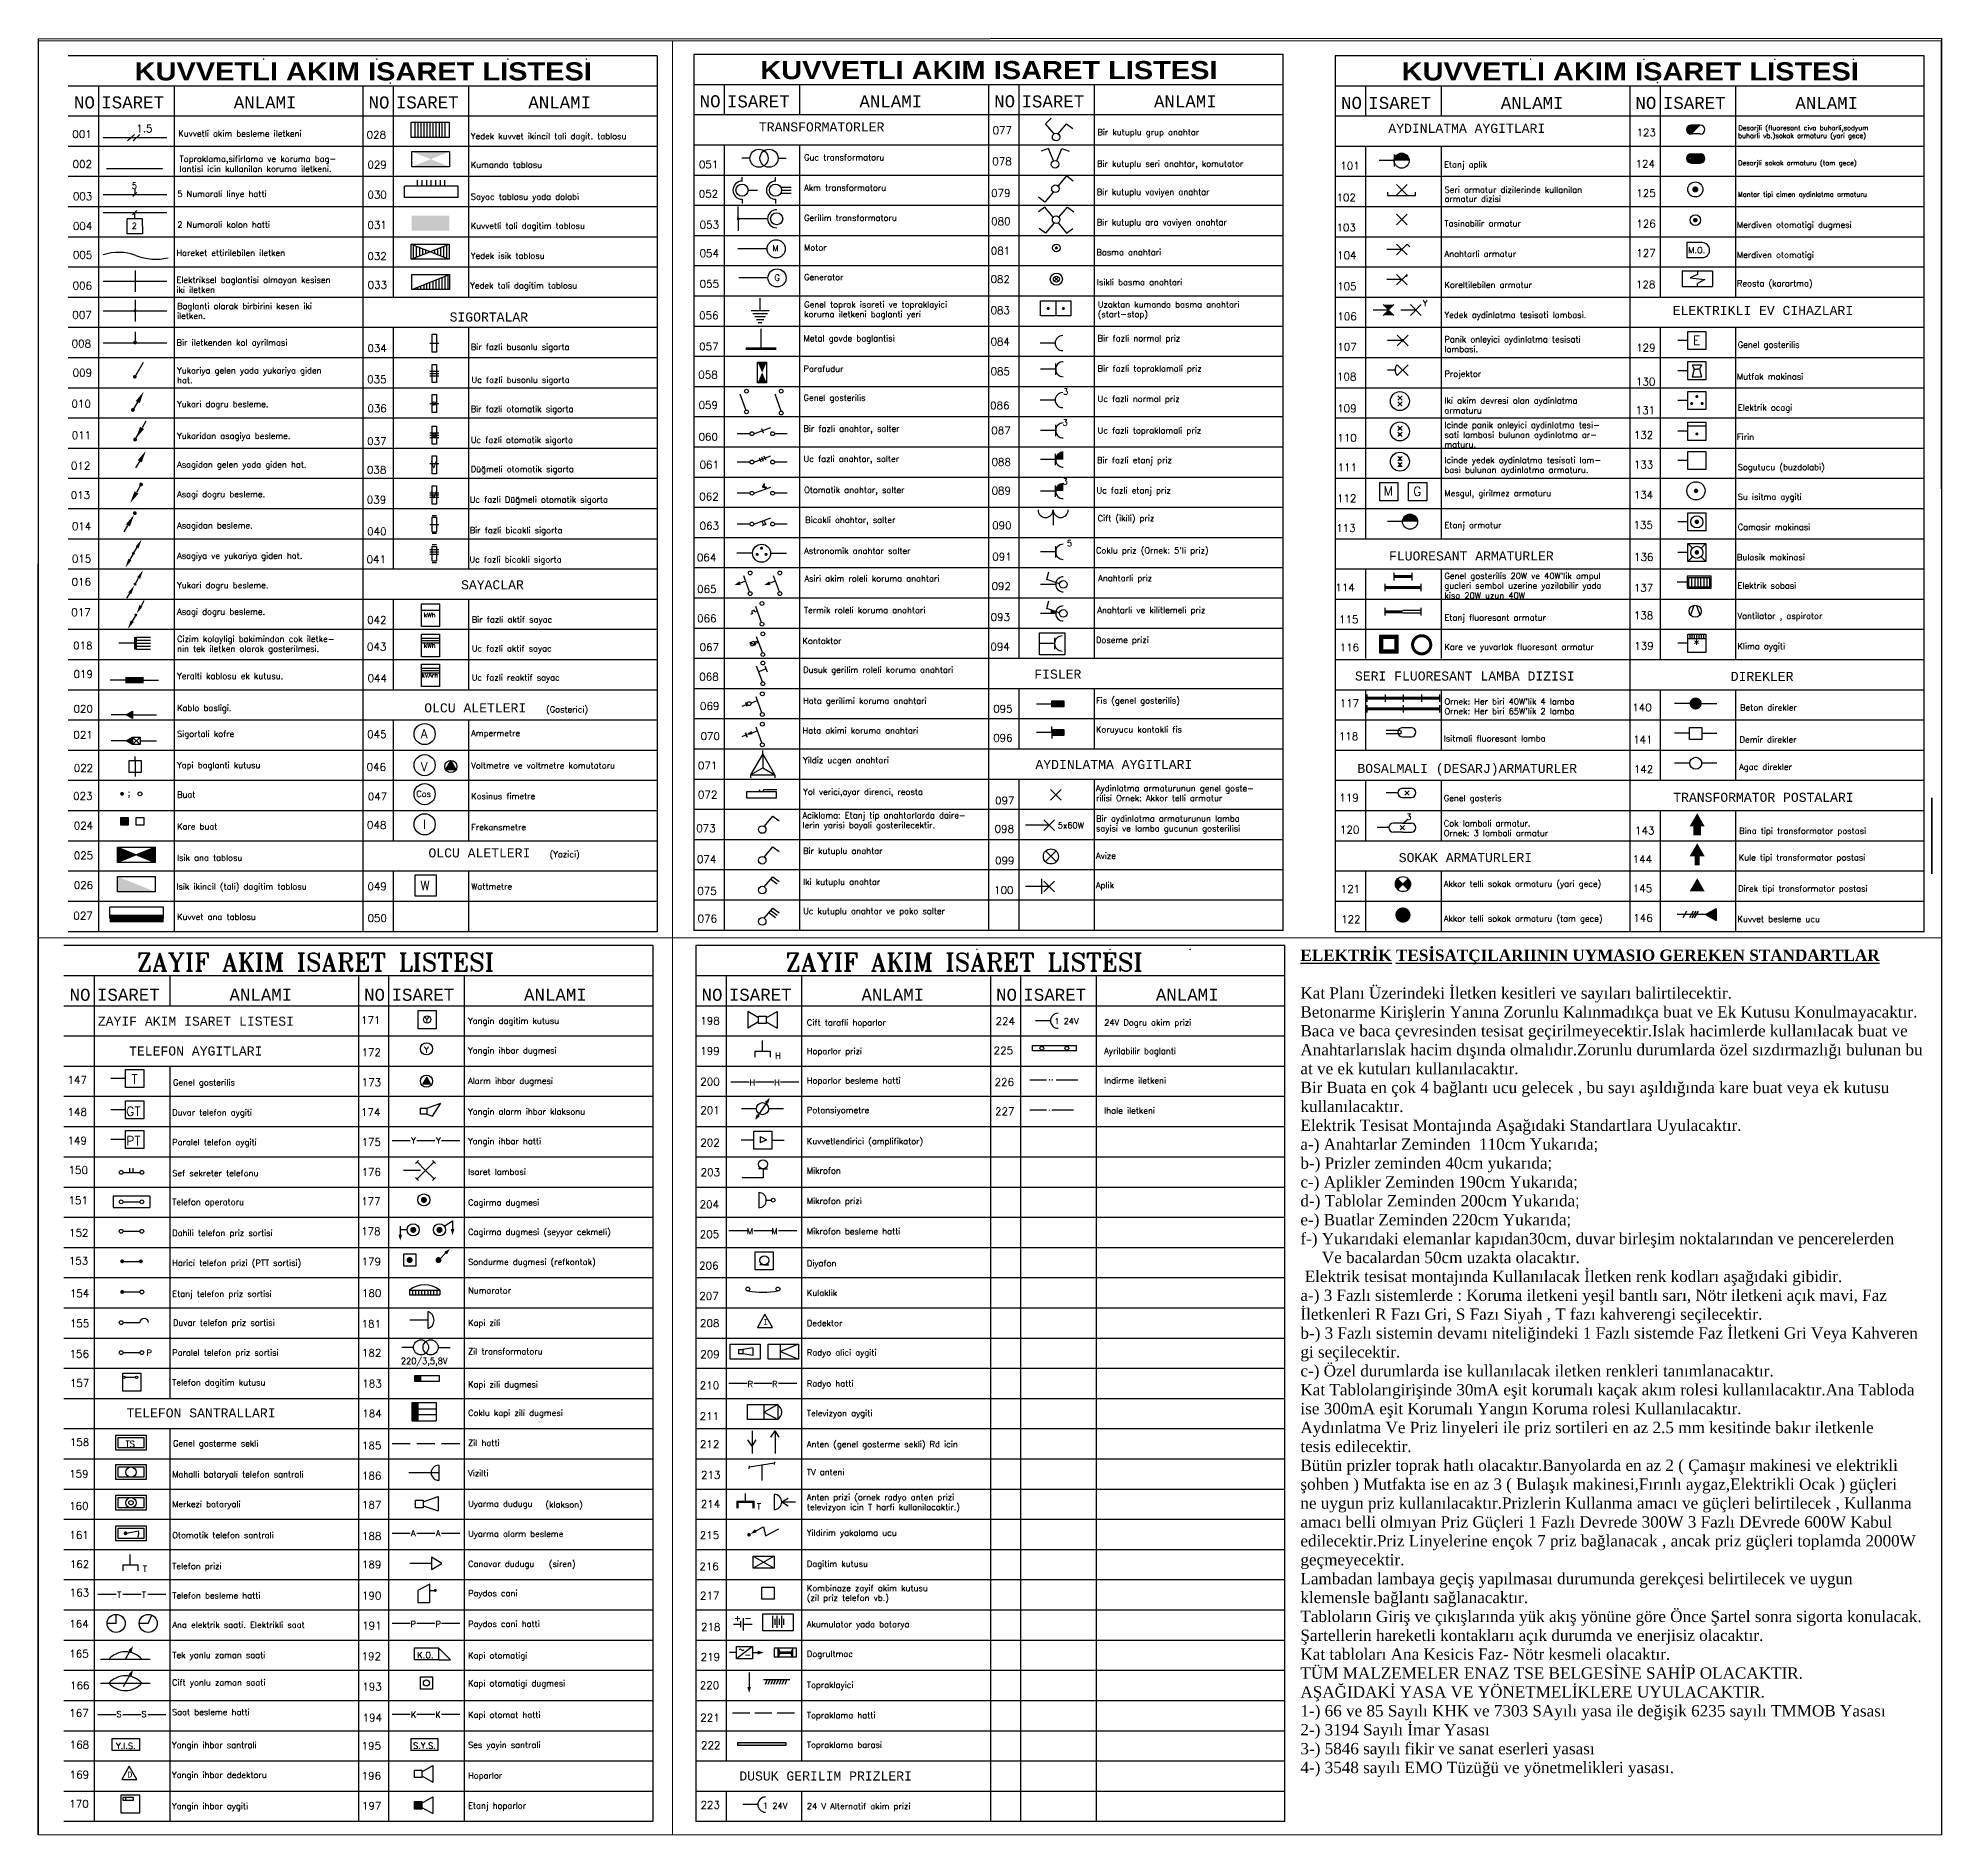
# Model space of a CAD drawing. Header units: millimetres. Extents: x -4402 to 30102, y 1696 to 6551.
# Drawn here: x 25472 to 26972, y 4763 to 6179 of the extents above; entities that cross this region are included whole.
import ezdxf

# ---------------------------------------------------------------- set-up
doc = ezdxf.new("R2010")
doc.units = ezdxf.units.MM
doc.linetypes.add('DASHED', pattern=[0.75, 0.5, -0.25])
for name, color, linetype, lineweight in [('ANTET', 2, 'Continuous', 15), ('kolon', 42, 'Continuous', 50), ('Linye', 4, 'Continuous', 50), ('SORTI', 3, 'Continuous', 30)]:
    doc.layers.add(name, color=color, linetype=linetype, lineweight=lineweight)
for name, color, linetype in [('Kapi_Pencere', 7, 'Continuous'), ('NO1', 40, 'Continuous'), ('NO2', 3, 'Continuous'), ('NO3', 3, 'Continuous'), ('Olculendirme', 7, 'Continuous'), ('Çizgi', 7, 'Continuous')]:
    doc.layers.add(name, color=color, linetype=linetype)
doc.styles.add('MONOTXT', font='monotxt.shx')
doc.styles.add('ROMANC', font='', dxfattribs={"width": 0.9})
doc.styles.add('ROMANS', font='ROMANS.shx', dxfattribs={"width": 0.7})
doc.styles.add('ROMANT', font='romant.shx', dxfattribs={"width": 0.75})
doc.styles.get("Standard").update_dxf_attribs({"font": 'arial.ttf'})
doc.styles.get('ROMANC').set_extended_font_data('Arial Black')

msp = doc.modelspace()

# ---------------------------------------------------------------- texts
at = {"insert": (26466.3, 5460.6), "char_height": 8.9296, "width": 481.339, "attachment_point": 1}
msp.add_mtext('{\\fTimes New Roman|b1|i0|c238|p18;\\LELEKTR\\fTimes New Roman|b1|i0|c162|p18;İK TESİSATÇILARIININ UYMASIO GEREKEN STANDARTLAR\\P\\P\\fTimes New Roman|b0|i0|c186|p18;\\lKat Planı Üzerindeki İletken kesitleri ve sayıları balirtilecektir}.{\\fTimes New Roman|b0|i0|c186|p18;\\PBetonarme Kirişlerin Yanına Zorunlu Kalınmadıkça buat ve Ek Kutusu Konulmayacaktır.\\PBaca ve baca çevresinden tesisat geçirilmeyecektir.Islak hacimlerde kullanılacak buat ve\\PAnahtarlarıslak hacim dışında olmalıdır.Zorunlu durumlarda özel sızdırmazlığı bulunan bu\\Pat ve ek kutuları kullanılacaktır.\\PBir Buata en çok 4 bağlantı ucu gelecek , bu sayı aşıldığında kare buat veya ek kutusu kullanılacaktır.\\PElektrik Tesisat Montajında Aşağıdaki Standartlara Uyulacaktır.\\Pa-) Anahtarlar Zeminden  110cm Yukarıda};{\\fTimes New Roman|b0|i0|c186|p18;\\Pb-) Prizler zeminden 40cm yukarıda};{\\fTimes New Roman|b0|i0|c186|p18;\\Pc-) Aplikler Zeminden 190cm Yukarıda};{\\fTimes New Roman|b0|i0|c186|p18;\\Pd-) Tablolar Zeminden 200cm Yukarıda};{\\fTimes New Roman|b0|i0|c186|p18;\\Pe-) Buatlar Zeminden 220cm Yukarıda};{\\fTimes New Roman|b0|i0|c186|p18;\\Pf-) Yukarıdaki elemanlar kapıdan30cm,} {\\fTimes New Roman|b0|i0|c186|p18;duvar birleşim noktalarından ve pencerelerden\\P     Ve bacalardan 50cm uzakta olacaktır.\\P Elektrik tesisat montajında Kullanılacak İletken renk kodları aşağıdaki gibidir.\\Pa-) 3 Fazlı sistemlerde : Koruma iletkeni yeşil bantlı sarı, Nötr iletkeni açık mavi, Faz İletkenleri R Fazı Gri, S Fazı Siyah , T fazı kahverengi seçilecektir.\\Pb-) 3 Fazlı sistemin devamı niteliğindeki 1 Fazlı sistemde Faz İletkeni Gri Veya Kahveren\\Pgi seçilecektir.\\Pc-) Özel durumlarda ise kullanılacak iletken renkleri tanımlanacaktır.\\PKat Tablolarıgirişinde 30mA eşit korumalı kaçak akım rolesi kullanılacaktır.Ana Tabloda\\Pise 300mA eşit Korumalı Yangın Koruma rolesi Kullanılacaktır.\\PAydınlatma Ve Priz linyeleri ile priz sortileri en az 2.5 mm kesitinde bakır iletkenle\\Ptesis edilecektir.\\PBütün prizler toprak hatlı olacaktır.Banyolarda en az 2 ( Çamaşır makinesi ve elektrikli şohben ) Mutfakta ise en az 3 ( Bulaşık makinesi,Fırınlı aygaz,Elektrikli Ocak ) güçleri\\Pne uygun priz kullanılacaktır.Prizlerin Kullanma amacı ve güçleri belirtilecek , Kullanma\\Pamacı belli olmıyan Priz Güçleri 1 Fazlı Devrede 300W 3 Fazlı DEvrede 600W Kabul \\Pedilecektir.Priz Linyelerine ençok 7 priz bağlanacak , ancak priz güçleri toplamda 2000W\\Pgeçmeyecektir.\\PLambadan lambaya geçiş yapılmasaı durumunda gerekçesi belirtilecek ve uygun klemensle bağlantı sağlanacaktır.\\PTabloların Giriş ve çıkışlarında yük akış yönüne göre Önce Şartel sonra sigorta konulacak.\\PŞartellerin hareketli kontaklarıı açık durumda ve enerjisiz olacaktır.\\PKat tabloları Ana Kesicis Faz- Nötr kesmeli olacaktır.\\PTÜM MALZEMELER ENAZ TSE BELGESİNE SAHİP OLACAKTIR.\\PAŞAĞIDAKİ YASA VE YÖNETMELİKLERE UYULACAKTIR.\\P1-) 66 ve 85 Sayılı KHK ve 7303 SAyılı yasa ile değişik 6235 sayılı TMMOB Yasası\\P2-) 3194 Sayılı İmar Yasası\\P3-) 5846 sayılı fikir ve sanat eserleri yasası\\P4-) 3548 sayılı EMO Tüzüğü ve yönetmelikleri yasası.}', dxfattribs=at)
at = {"layer": 'NO1', "color": 240}
for s, style, p in [('KUVVETLI AKIM ISARET LISTESI', 'ROMANC', (25547.7, 6145.5)), ('KUVVETLI AKIM ISARET LISTESI', 'ROMANC', (26040.7, 6146.5)), ('KUVVETLI AKIM ISARET LISTESI', 'ROMANC', (26546.1, 6145.5)), ('ZAYIF AKIM ISARET LISTESI', 'ROMANT', (25549.3, 5443.6)), ('ZAYIF AKIM ISARET LISTESI', 'ROMANT', (26060.5, 5443.6))]:
    msp.add_text(s, height=14.282, dxfattribs=dict(at, style=style)).set_placement(p)
at = {"layer": 'NO1', "color": 40}
for s, height, style, p in [('NO ', 9.52, 'MONOTXT', (25499.9, 6123.4)), ('ISARET ', 9.52, 'MONOTXT', (25521.4, 6123.4)), ('ANLAMI', 9.52, 'MONOTXT', (25625.8, 6123.4)), ('ISARET ', 9.52, 'MONOTXT', (25753.5, 6123.4)), ('ANLAMI', 9.52, 'MONOTXT', (25857.9, 6123.4)), ('NO ', 9.52, 'MONOTXT', (25992.9, 6124.3)), ('ISARET ', 9.52, 'MONOTXT', (26014.4, 6124.2)), ('ANLAMI', 9.52, 'MONOTXT', (26118.8, 6124.2)), ('NO ', 9.52, 'MONOTXT', (26225, 6124.3)), ('ISARET ', 9.52, 'MONOTXT', (26246.5, 6124.2)), ('ANLAMI', 9.52, 'MONOTXT', (26350.9, 6124.2)), ('NO ', 9.52, 'MONOTXT', (26498.3, 6123)), ('ISARET ', 9.52, 'MONOTXT', (26519.8, 6123)), ('ANLAMI', 9.52, 'MONOTXT', (26624.2, 6123)), ('NO ', 9.52, 'MONOTXT', (26730.3, 6123)), ('ISARET ', 9.52, 'MONOTXT', (26751.9, 6123)), ('ANLAMI', 9.52, 'MONOTXT', (26856.3, 6123)), ('TRANSFORMATORLER', 7.141, 'MONOTXT', (26039.6, 6105.3)), ('AYDINLATMA AYGITLARI', 7.141, 'MONOTXT', (26535.6, 6104.2)), ('SIGORTALAR', 7.14, 'MONOTXT', (25795.9, 5955.5)), ('ELEKTRIKLI EV CIHAZLARI', 7.141, 'MONOTXT', (26759.7, 5960.7)), ('FLUORESANT ARMATURLER', 7.141, 'MONOTXT', (26536.1, 5767.2)), ('SAYACLAR', 7.14, 'MONOTXT', (25804.9, 5744.5)), ('FISLER', 7.14, 'MONOTXT', (26256.6, 5674.1)), ('SERI FLUORESANT LAMBA DIZISI', 7.141, 'MONOTXT', (26509.3, 5672.6)), ('DIREKLER', 7.14, 'MONOTXT', (26805.4, 5672.3)), ('OLCU ALETLERI', 7.141, 'MONOTXT', (25775.9, 5647.5)), ('(Gosterici)', 4.761, 'ROMANS', (25871.9, 5647.5)), ('AYDINLATMA AYGITLARI', 7.141, 'MONOTXT', (26257.5, 5602.9)), ('BOSALMALI (DESARJ)ARMATURLER', 7.141, 'MONOTXT', (26511.2, 5599.8)), ('TRANSFORMATOR POSTALARI', 7.141, 'MONOTXT', (26760.1, 5577)), ('OLCU ALETLERI', 7.141, 'MONOTXT', (25779.2, 5533.2)), ('(Yazici)', 4.76, 'ROMANS', (25874.7, 5533.3)), ('SOKAK ARMATURLERI', 7.141, 'MONOTXT', (26543.8, 5529.5)), ('NO ', 9.52, 'MONOTXT', (25496.4, 5420.2)), ('ISARET ', 9.52, 'MONOTXT', (25518, 5420.2)), ('ANLAMI', 9.52, 'MONOTXT', (25622.4, 5420.2)), ('NO ', 9.52, 'MONOTXT', (25728.5, 5420.2)), ('ISARET ', 9.52, 'MONOTXT', (25750.1, 5420.2)), ('ANLAMI', 9.52, 'MONOTXT', (25854.5, 5420.2)), ('NO ', 9.52, 'MONOTXT', (25994.4, 5420.2)), ('ISARET ', 9.52, 'MONOTXT', (26015.9, 5420.2)), ('ANLAMI', 9.52, 'MONOTXT', (26120.4, 5420.2)), ('NO ', 9.52, 'MONOTXT', (26226.5, 5420.2)), ('ISARET ', 9.52, 'MONOTXT', (26248, 5420.2)), ('ANLAMI', 9.52, 'MONOTXT', (26352.4, 5420.2)), ('ZAYIF AKIM ISARET LISTESI', 7.141, 'MONOTXT', (25518.7, 5400.6)), ('TELEFON AYGITLARI', 7.141, 'MONOTXT', (25543.3, 5377.1)), ('TELEFON SANTRALLARI', 7.141, 'MONOTXT', (25541.3, 5091.9)), ('DUSUK GERILIM PRIZLERI', 7.141, 'MONOTXT', (26024.2, 4805.8))]:
    msp.add_text(s, height=height, dxfattribs=dict(at, style=style)).set_placement(p)
at = {"layer": 'NO1', "color": 2, "style": 'MONOTXT'}
msp.add_text('NO ', height=9.52, dxfattribs=at).set_placement((25732, 6123.4))
at = {"layer": 'NO1', "color": 140, "style": 'ROMANS'}
for s, height, p in [('001', 5.95, (25498.6, 6100.2)), ('Kuvvetli akim besleme iletkeni', 4.761, (25582.1, 6101.2)), ('077', 5.95, (26223.7, 6103.2)), ('Bir kutuplu grup anahtar', 4.761, (26306.3, 6102.3)), ('123', 5.95, (26731.1, 6101.5)), ('Desarjli (fluoresant civa buharli,sodyum', 3.808, (26811.4, 6106.2)), ('028', 5.95, (25730.5, 6099.7)), ('Yedek kuvvet ikincil tali dagit. tablosu', 4.761, (25812.6, 6099.2)), ('buharli vb.)sokak armaturu (yari gece)', 3.808, (26811.2, 6100.1)), ('002', 5.95, (25498.8, 6076.6)), ('Topraklama,sifirlama ve koruma bag-', 4.761, (25583.1, 6081.3)), ('lantisi icin kullanilan koruma iletkeni.', 4.761, (25583.1, 6073.5)), ('029', 5.95, (25731.1, 6076.1)), ('Kumanda tablosu', 4.761, (25812.6, 6076.7)), ('051', 5.95, (25992.3, 6076.3)), ('Guc transformatoru', 4.761, (26075.2, 6082.5)), ('078', 5.95, (26223.5, 6078.8)), ('Bir kutuplu seri anahtar, komutator', 4.761, (26306, 6077.5)), ('101', 5.95, (26497.7, 6075.3)), ('Etanj aplik', 4.761, (26579.5, 6076.8)), ('124', 5.95, (26730.4, 6076.8)), ('Desarjli sokak armaturu (tam gece)', 3.808, (26811.2, 6078.6)), ('Akm transformatoru', 4.761, (26075.2, 6058.6)), ('Seri armatur dizilerinde kullanilan ', 4.761, (26579.9, 6057)), ('003', 5.95, (25499, 6051.2)), ('5 Numarali linye hatti', 4.761, (25581.3, 6053.7)), ('030', 5.95, (25731.1, 6052.5)), ('Sayac tablosu yada dolabi', 4.761, (25812.6, 6051.5)), ('052', 5.95, (25992.2, 6053.2)), ('079', 5.95, (26222.6, 6053.8)), ('Bir kutuplu vaviyen anahtar', 4.761, (26305.9, 6055.2)), ('102', 5.95, (26494.7, 6050.3)), ('armatur dizisi', 4.761, (26579.9, 6049.8)), ('125', 5.95, (26731, 6053.7)), ('Mantar tipi cimen aydinlatma armaturu', 3.808, (26811, 6053.9)), ('004', 5.95, (25499, 6027.8)), ('2 Numarali kolon hatti', 4.761, (25581.3, 6029.5)), ('031', 5.95, (25731.1, 6028.6)), ('Kuvvetli tali dagitim tablosu', 4.761, (25812.5, 6028.6)), ('053', 5.95, (25992.9, 6028.8)), ('Gerilim transformatoru', 4.761, (26075.2, 6034.8)), ('080', 5.95, (26222.6, 6031.5)), ('Bir kutuplu ara vaviyen anahtar', 4.761, (26305.9, 6031.3)), ('103', 5.95, (26494.7, 6026.6)), ('Tasinabilir armatur', 4.761, (26579.8, 6030.4)), ('126', 5.95, (26731, 6029.6)), ('Merdiven otomatigi dugmesi', 4.761, (26810.3, 6029.4)), ('Motor', 4.76, (26075.2, 6011.4)), ('005', 5.95, (25499, 6005)), ('Hareket ettirilebilen iletken', 4.761, (25580.6, 6007.2)), ('032', 5.95, (25731.1, 6004)), ('Yedek isik tablosu', 4.761, (25812.6, 6005)), ('054', 5.95, (25992.8, 6006.3)), ('081', 5.95, (26222.3, 6008.3)), ('Basma anahtari', 4.761, (26305.6, 6007.7)), ('104', 5.95, (26495.2, 6004.7)), ('Anahtarli armatur', 4.761, (26579.9, 6006.4)), ('127', 5.95, (26731, 6006.5)), ('Merdiven otomatigi', 4.761, (26810.3, 6005.7)), ('006', 5.95, (25498.8, 5980.8)), ('Elektriksel baglantisi olmayan kesisen', 4.761, (25580.6, 5985.9)), ('033', 5.95, (25731.3, 5981.4)), ('Yedek tali dagitim tablosu', 4.761, (25812.1, 5981.5)), ('055', 5.95, (25992.9, 5982.2)), ('Generator', 4.76, (26075.2, 5988.1)), ('082', 5.95, (26222.1, 5985.9)), ('Isikli basma anahtari', 4.761, (26305.9, 5984.1)), ('105', 5.95, (26495.3, 5980.3)), ('Koreltilebilen armatur', 4.761, (26579.8, 5982.1)), ('128', 5.95, (26730.7, 5981.7)), ('Reosta (karartma)', 4.761, (26810.3, 5983.2)), ('iki iletken', 4.761, (25580.6, 5978.2)), ('Genel toprak isareti ve topraklayici', 4.761, (26075.3, 5966.6)), ('Uzaktan kumanda basma anahtari', 4.761, (26306.6, 5966.6)), ('007', 5.95, (25498.6, 5957.7)), ('iletken.', 4.76, (25581.1, 5957.6)), ('Baglanti olarak birbirini kesen iki ', 4.761, (25581.1, 5965.3)), ('056', 5.95, (25992.5, 5957.4)), ('koruma iletkeni baglanti yeri', 4.761, (26075.3, 5958.9)), ('083', 5.95, (26222.1, 5961.4)), ('(start-stop)', 4.761, (26306.6, 5958.9)), ('106', 5.95, (26495.4, 5956.6)), ('Yedek aydinlatma tesisati lambasi.', 4.761, (26579.8, 5958.3)), ('008', 5.95, (25498, 5935.1)), ('Bir iletkenden kol ayrilmasi', 4.761, (25580.7, 5936.5)), ('Metal govde baglantisi', 4.761, (26074.8, 5939.9)), ('084', 5.95, (26222.1, 5936.7)), ('Bir fazli normal priz', 4.761, (26306.5, 5939.9)), ('Panik onleyici aydinlatma tesisati', 4.761, (26579.8, 5939.1)), ('034', 5.95, (25731.1, 5931.5)), ('Bir fazli busonlu sigorta', 4.761, (25812.6, 5933.1)), ('057', 5.95, (25992.5, 5932.9)), ('107', 5.95, (26495.4, 5932.6)), ('lambasi.', 4.76, (26579.8, 5931.4)), ('129', 5.95, (26730.9, 5931.9)), ('Genel gosterilis', 4.761, (26810.9, 5934.9)), ('009', 5.95, (25498.8, 5912.2)), ('Yukariya gelen yada yukariya giden ', 4.761, (25581.1, 5914.6)), ('hat.', 4.76, (25581.1, 5906.9)), ('035', 5.95, (25730.9, 5907)), ('Uc fazli busonlu sigorta', 4.761, (25813.1, 5907.2)), ('058', 5.95, (25991.8, 5910.6)), ('Parafudur', 4.76, (26074.8, 5915.9)), ('085', 5.95, (26222.1, 5913.3)), ('Bir fazli topraklamali priz', 4.761, (26306.5, 5916.1)), ('108', 5.95, (26495.1, 5909.1)), ('Projektor', 4.76, (26579.8, 5912)), ('130', 5.95, (26730.7, 5905.1)), ('Mutfak makinasi', 4.761, (26810.3, 5909.8)), ('Genel gosterilis', 4.761, (26074.8, 5893.1)), ('Uc fazli normal priz', 4.761, (26306.5, 5892.2)), ('010', 5.95, (25497.9, 5887.8)), ('Yukari dogru besleme.', 4.761, (25581.1, 5888.1)), ('036', 5.95, (25731.1, 5884.1)), ('Bir fazli otomatik sigorta ', 4.761, (25812.5, 5884.2)), ('059', 5.95, (25992, 5886.7)), ('086', 5.95, (26221.8, 5886.4)), ('109', 5.95, (26495.3, 5884.1)), ('armaturu', 4.76, (26579.8, 5883.1)), ('Iki akim devresi olan aydinlatma ', 4.761, (26579.8, 5890.8)), ('131', 5.95, (26730.5, 5882.6)), ('Elektrik ocagi', 4.761, (26810.9, 5885.3)), ('011', 5.95, (25498.1, 5862.9)), ('Yukaridan asagiya besleme.', 4.761, (25581.1, 5863)), ('060', 5.95, (25992, 5861.7)), ('Bir fazli anahtar, salter', 4.761, (26074.7, 5868.7)), ('087', 5.95, (26222.7, 5866.7)), ('Uc fazli topraklamali priz', 4.761, (26306.5, 5867.3)), ('110', 5.95, (26495.4, 5860.9)), ('sati lambasi bulunan aydinlatma ar-', 4.761, (26579.8, 5863.9)), ('Icinde panik onleyici aydinlatma tesi-', 4.761, (26579.8, 5871.6)), ('132', 5.95, (26729, 5863.1)), ('Firin', 4.76, (26810.3, 5862.2)), ('037', 5.95, (25730.9, 5858.3)), ('Uc fazli otomatik sigorta', 4.761, (25812.5, 5859.8)), ('maturu.', 4.76, (26579.8, 5856.2)), ('012', 5.95, (25497.5, 5838.9)), ('Asagidan gelen yada giden hat.', 4.761, (25581.1, 5840.4)), ('038', 5.95, (25730.7, 5835.7)), ('Düğmeli otomatik sigorta', 4.761, (25812.5, 5836.9)), ('061', 5.95, (25992.8, 5839.7)), ('Uc fazli anahtar, salter', 4.761, (26074.8, 5844.9)), ('088', 5.95, (26222.9, 5841.9)), ('Bir fazli etanj priz', 4.761, (26306, 5843.9)), ('111', 5.95, (26495.6, 5837.6)), ('Icinde yedek aydinlatma tesisati lam-', 4.761, (26579.8, 5843.9)), ('basi bulunan aydinlatma armaturu.', 4.761, (26579.8, 5836.2)), ('133', 5.95, (26729, 5839.8)), ('Sogutucu (buzdolabi)', 4.761, (26810.9, 5838.4)), ('013', 5.95, (25497.3, 5815.7)), ('Asagi dogru besleme.', 4.761, (25581.1, 5817.1)), ('Otomatik anahtar, salter', 4.761, (26075.2, 5820.4)), ('089', 5.95, (26222.9, 5819.2)), ('Uc fazli etanj priz', 4.761, (26305.6, 5820.1)), ('Mesgul, girilmez armaturu', 4.761, (26579.8, 5817.8)), ('134', 5.95, (26729, 5816)), ('039', 5.95, (25730.6, 5812.1)), ('Uc fazli Düğmeli otomatik sigorta', 4.761, (25811.7, 5812.8)), ('062', 5.95, (25992.6, 5814.6)), ('112', 5.95, (26495.2, 5813.2)), ('Su isitma aygiti', 4.761, (26810.9, 5815)), ('014', 5.95, (25498.2, 5791.2)), ('Asagidan besleme.', 4.761, (25581.1, 5792.5)), ('040', 5.95, (25730.9, 5787.2)), ('Bir fazli bicakli sigorta', 4.761, (25811.7, 5788.7)), ('063', 5.95, (25992.9, 5791.6)), ('Bicakli ahahtar, salter', 4.761, (26076.1, 5796.8)), ('090', 5.95, (26223.4, 5791.9)), ('Cift (ikili) priz', 4.761, (26306.5, 5798.1)), ('113', 5.95, (26494.5, 5789.8)), ('Etanj armatur', 4.761, (26579.8, 5792.7)), ('135', 5.95, (26728.8, 5792.2)), ('Camasir makinasi', 4.761, (26810.9, 5791.2)), ('Astronomik anahtar salter', 4.761, (26075.2, 5772.5)), ("Coklu priz (Ornek: 5'li priz)", 4.761, (26305.2, 5772.8)), ('015', 5.95, (25498.2, 5765.6)), ('Asagiya ve yukariya giden hat.', 4.761, (25581.1, 5768.6)), ('041', 5.95, (25730.4, 5765.1)), ('Uc fazli bicakli sigorta', 4.761, (25811.5, 5765.6)), ('064', 5.95, (25990.7, 5766.6)), ('091', 5.95, (26223.5, 5767.2)), ('136', 5.95, (26729.2, 5767)), ('Bulasik makinasi', 4.761, (26810.3, 5767.4)), ('016', 5.95, (25498, 5747.4)), ('Yukari dogru besleme.', 4.761, (25581.1, 5745.3)), ('065', 5.95, (25990.9, 5741.7)), ('Asiri akim roleli koruma anahtari', 4.761, (26075.5, 5750.6)), ('092', 5.95, (26222.9, 5744)), ('Anahtarli priz', 4.761, (26307, 5751)), ('114', 5.95, (26493.8, 5742.9)), ("Genel gosterilis 20W ve 40W'lik ampul ", 4.761, (26579.8, 5752.7)), ('gucleri sembol uzerine yazilabilir yada', 4.761, (26579.8, 5745)), ('137', 5.95, (26729, 5742.7)), ('Elektrik sobasi', 4.761, (26810.7, 5745)), ('kisa 20W uzun 40W', 4.761, (26579.8, 5737.2)), ('017', 5.95, (25497.8, 5723.4)), ('Asagi dogru besleme.', 4.761, (25581.1, 5724.5)), ('042', 5.95, (25730.9, 5717.4)), ('Bir fazli aktif sayac', 4.761, (25813.3, 5718.3)), ('066', 5.95, (25990.9, 5718.6)), ('Termik roleli koruma anahtari', 4.761, (26075.1, 5725.6)), ('093', 5.95, (26222.2, 5719.6)), ('Anahtarli ve kilitlemeli priz', 4.761, (26306.3, 5725.8)), ('115', 5.95, (26496.7, 5717.8)), ('Etanj fluoresant armatur', 4.761, (26579.8, 5719.8)), ('138', 5.95, (26729, 5721)), ('Vantilator , aspirator', 4.761, (26810.7, 5721.1)), ('018', 5.95, (25499.2, 5697.2)), ('Cizim kolayligi bakimindan cok iletke-', 4.761, (25581.1, 5703)), ('043', 5.95, (25730.8, 5696.3)), ('067', 5.95, (25992.9, 5695.9)), ('Kontaktor', 4.76, (26073.9, 5701.5)), ('094', 5.95, (26222, 5696.3)), ('Doseme prizi', 4.761, (26305.2, 5702.2)), ('116', 5.95, (26497.3, 5695.7)), ('Kare ve yuvarlak fluoresant armatur', 4.761, (26579.8, 5696.7)), ('139', 5.95, (26729.4, 5696.9)), ('Klima aygiti', 4.761, (26810.7, 5697.2)), ('nin tek iletken olarak gosterilmesi.', 4.761, (25581.1, 5695.3)), ('Uc fazli aktif sayac', 4.761, (25813.3, 5695.5)), ('019', 5.95, (25499.5, 5674.7)), ('Yeralti kablosu ek kutusu.', 4.761, (25581.1, 5673.8)), ('044', 5.95, (25731.2, 5671.4)), ('Uc fazli reaktif sayac', 4.761, (25813.3, 5672.6)), ('068', 5.95, (25992.6, 5672.6)), ('Dusuk gerilim roleli koruma anahtari', 4.761, (26074.4, 5678.7)), ('Hata gerilimi koruma anahtari', 4.761, (26074.4, 5654.3)), ('Fis (genel gosterilis)', 4.761, (26305.2, 5654.5)), ('117', 5.95, (26497.3, 5651.7)), ("Ornek: Her biri 40W'lik 4 lamba", 4.761, (26579.8, 5653.7)), ('020', 5.95, (25499.5, 5647.3)), ('Kablo basligi.', 4.761, (25581.1, 5648.6)), ('069', 5.95, (25993.2, 5649.5)), ('095', 5.95, (26224.2, 5647.3)), ("Ornek: Her biri 65W'lik 2 lamba", 4.761, (26579.8, 5646)), ('140', 5.95, (26727.8, 5648.4)), ('Beton direkler', 4.761, (26812.8, 5648.9)), ('021', 5.95, (25499.4, 5626.8)), ('Sigortali kofre', 4.761, (25581.1, 5628.3)), ('045', 5.95, (25730.9, 5627.3)), ('Ampermetre ', 4.761, (25812.9, 5628.7)), ('070', 5.95, (25993.6, 5625.8)), ('Hata akimi koruma anahtari', 4.761, (26074, 5630.8)), ('096', 5.95, (26224.2, 5624.4)), ('Koruyucu kontakli fis', 4.761, (26305.2, 5631.7)), ('118', 5.95, (26496.6, 5625.7)), ('Isitmali fluoresant lamba', 4.761, (26579.3, 5624.6)), ('141', 5.95, (26728.5, 5623.1)), ('Demir direkler', 4.761, (26812.4, 5623.7)), ('Yildiz ucgen anahtari', 4.761, (26074.4, 5607.4)), ('022', 5.95, (25499.7, 5600.7)), ('Yapi baglanti kutusu', 4.761, (25581.1, 5603.6)), ('046', 5.95, (25730.5, 5601.5)), ('Voltmetre ve voltmetre komutatoru', 4.761, (25812.9, 5603.2)), ('071', 5.95, (25991.6, 5602.7)), ('142', 5.95, (26729, 5599.8)), ('Agac direkler', 4.761, (26812, 5602.2)), ('023', 5.95, (25499.2, 5578.6)), ('Buat', 4.76, (25581.1, 5580.3)), ('047', 5.95, (25731.4, 5578.2)), ('Kosinus fimetre', 4.761, (25812.9, 5579.1)), ('072', 5.95, (25991.6, 5579.7)), ('Yol verici,ayar direnci, reosta', 4.761, (26074.5, 5582.6)), ('097', 5.95, (26225.7, 5575.1)), ('Aydinlatma armaturunun genel goste-', 4.761, (26305.2, 5585.3)), ('rilisi Ornek: Akkor telli armatur', 4.761, (26305.2, 5577.6)), ('119', 5.95, (26497, 5577.3)), ('Genel gosteris', 4.761, (26579.3, 5577.6)), ('Aciklama: Etanj tip anahtarlarda daire-', 4.761, (26074, 5564)), ('Bir aydinlatma armaturunun lamba', 4.761, (26305.2, 5561.4)), ('024', 5.95, (25499.7, 5555.3)), ('Kare buat', 4.76, (25581.1, 5555.2)), ('048', 5.95, (25730.8, 5555.8)), ('Frekansmetre', 4.761, (25812.9, 5554.6)), ('073', 5.95, (25990.2, 5553.2)), ('lerin yarisi boyali gosterilecektir.', 4.761, (26074, 5556.2)), ('098', 5.95, (26225.3, 5552.7)), ('sayisi ve lamba gucunun gosterilisi', 4.761, (26305.2, 5553.7)), ('120', 5.95, (26497.5, 5552.1)), ('Cok lambali armatur.', 4.761, (26579.3, 5557.7)), ('Ornek: 3 lambali armatur', 4.761, (26579.3, 5550)), ('143', 5.95, (26730, 5551.4)), ('Bina tipi transformator postasi', 4.761, (26812.1, 5551.8)), ('025', 5.95, (25499.7, 5531.8)), ('Bir kutuplu anahtar', 4.761, (26074.4, 5536)), ('Avize', 4.76, (26305.2, 5532.2)), ('Kule tipi transformator postasi', 4.761, (26811.7, 5530.8)), ('Isik ana tablosu', 4.761, (25581.1, 5530.6)), ('074', 5.95, (25990.7, 5528.8)), ('099', 5.95, (26225.7, 5527.8)), ('144', 5.95, (26728.1, 5528.9)), ('026', 5.95, (25499.7, 5508.4)), ('Isik ikincil (tali) dagitim tablosu', 4.761, (25580.6, 5507.9)), ('049', 5.95, (25731.1, 5507.4)), ('Wattmetre', 4.76, (25812.9, 5507.9)), ('075', 5.95, (25991.1, 5503.8)), ('Iki kutuplu anahtar', 4.761, (26074.4, 5511.6)), ('100', 5.95, (26224.9, 5504.4)), ('Aplik', 4.76, (26305.2, 5508.9)), ('121', 5.95, (26498.1, 5505.4)), ('Akkor telli sokak armaturu (yari gece)', 4.761, (26579.3, 5510.1)), ('145', 5.95, (26728.2, 5505.8)), ('Direk tipi transformator postasi', 4.761, (26811.2, 5506.3)), ('Uc kutuplu anahtar ve pako salter', 4.761, (26074.4, 5488.6)), ('027', 5.95, (25499.4, 5484.3)), ('Kuvvet ana tablosu', 4.761, (25581.1, 5484)), ('050', 5.95, (25731.2, 5482.4)), ('076', 5.95, (25991.3, 5482)), ('122', 5.95, (26498.4, 5481.5)), ('Akkor telli sokak armaturu (tam gece)', 4.761, (26579.3, 5482.6)), ('146', 5.95, (26728.6, 5482.5)), ('Kuvvet besleme ucu', 4.761, (26810.8, 5482.3)), ('171', 5.95, (25726.1, 5402)), ('Yangin dagitim kutusu', 4.761, (25810.4, 5402.1)), ('198', 5.95, (25993.4, 5401.5)), ('Cift tarafli hoparlor', 4.761, (26077.4, 5400.7)), ('224', 5.95, (26226.1, 5401.2)), ('24V Dogru akim prizi', 4.761, (26311.7, 5400.7)), ('172', 5.95, (25726.4, 5376.6)), ('Yangin ihbar dugmesi', 4.761, (25810.4, 5378.7)), ('199', 5.95, (25993.4, 5377.7)), ('Hoparlor prizi', 4.761, (26077.4, 5378.2)), ('225', 5.95, (26224.6, 5378.1)), ('Ayrilabilir baglanti', 4.761, (26311.7, 5378.3)), ('147', 5.95, (25494.8, 5354.9)), ('Genel gosterilis', 4.761, (25577.9, 5353.5)), ('173', 5.95, (25726.6, 5353)), ('Alarm ihbar dugmesi', 4.761, (25810.4, 5354.7)), ('200', 5.95, (25993.4, 5353.5)), ('Hoparlor besleme hatti', 4.761, (26077.4, 5355)), ('226', 5.95, (26225.3, 5353.2)), ('Indirme iletkeni', 4.761, (26311.7, 5355.1)), ('148', 5.95, (25494.8, 5329.6)), ('Duvar telefon aygiti', 4.761, (25577.3, 5329.9)), ('174', 5.95, (25726, 5329.5)), ('Yangin alarm ihbar klaksonu', 4.761, (25810.4, 5330.5)), ('201', 5.95, (25993.4, 5331)), ('Potansiyometre', 4.761, (26077.4, 5331.7)), ('227', 5.95, (26225.7, 5330.1)), ('Ihale iletkeni', 4.761, (26311.7, 5331.3)), ('149', 5.95, (25494.8, 5307.1)), ('Paralel telefon aygiti', 4.761, (25577.3, 5306.4)), ('175', 5.95, (25726.4, 5305.9)), ('Yangin ihbar hatti', 4.761, (25810.4, 5307.3)), ('202', 5.95, (25993.4, 5305.5)), ('Kuvvetlendirici (amplifikator)', 4.761, (26077.4, 5307.2)), ('150', 5.95, (25495.6, 5283.9)), ('Sef sekreter telefonu', 4.761, (25577.3, 5282)), ('176', 5.95, (25726.4, 5282.3)), ('Isaret lambasi', 4.761, (25810.4, 5283.1)), ('203', 5.95, (25993.7, 5282.1)), ('Mikrofon', 4.76, (26077.4, 5284)), ('151', 5.95, (25495.6, 5260)), ('Telefon operatoru', 4.761, (25577.3, 5259.3)), ('177', 5.95, (25726.2, 5259.2)), ('Cagirma dugmesi', 4.761, (25810.4, 5258.9)), ('204', 5.95, (25992.9, 5256.8)), ('Mikrofon prizi', 4.761, (26077.4, 5260.1)), ('152', 5.95, (25496, 5234.4)), ('Dahili telefon priz sortisi', 4.761, (25577.3, 5234.9)), ('178', 5.95, (25726.2, 5235.6)), ('Cagirma dugmesi (seyyar cekmeli)', 4.761, (25810.4, 5235.7)), ('205', 5.95, (25993, 5233.3)), ('Mikrofon besleme hatti', 4.761, (26077.4, 5236.2)), ('153', 5.95, (25495.8, 5212.3)), ('Harici telefon prizi (PTT sortisi)', 4.761, (25577.3, 5211.3)), ('179', 5.95, (25726.5, 5211.8)), ('Sondurme dugmesi (refkontak)', 4.761, (25810.4, 5212.1)), ('206', 5.95, (25992.5, 5208.6)), ('Diyafon', 4.76, (26077.4, 5211)), ('154', 5.95, (25496.6, 5186.7)), ('Etanj telefon priz sortisi', 4.761, (25577.3, 5187)), ('180', 5.95, (25726.8, 5186.9)), ('Numarator', 4.76, (25810.4, 5189.5)), ('Kulaklik', 4.76, (26077.4, 5187.8)), ('207', 5.95, (25992.6, 5184.6)), ('155', 5.95, (25496.6, 5163)), ('Duvar telefon priz sortisi', 4.761, (25577.9, 5164.2)), ('181', 5.95, (25726.5, 5162.7)), ('Kapi zili', 4.76, (25810.4, 5164.1)), ('208', 5.95, (25993.2, 5163.2)), ('Dedektor', 4.76, (26077.4, 5163.9)), ('182', 5.95, (25726.8, 5139.8)), ('Zil transformatoru', 4.761, (25810.4, 5141.6)), ('156', 5.95, (25496.4, 5139)), ('Paralel telefon priz sortisi', 4.761, (25577.3, 5140.6)), ('209', 5.95, (25993.4, 5138.7)), ('Radyo alici aygiti', 4.761, (26077.4, 5140.7)), ('157', 5.95, (25496.6, 5116)), ('Telefon dagitim kutusu ', 4.761, (25577.3, 5117.1)), ('183', 5.95, (25727.1, 5115.6)), ('Kapi zili dugmesi', 4.761, (25810.4, 5115.6)), ('210', 5.95, (25993, 5114.2)), ('Radyo hatti', 4.761, (26077.4, 5116.2)), ('184', 5.95, (25727.1, 5092)), ('Coklu kapi zili dugmesi', 4.761, (25810.4, 5093.1)), ('211', 5.95, (25992.9, 5089.9)), ('Televizyon aygiti', 4.761, (26077.4, 5092.9)), ('158', 5.95, (25496.6, 5069.4)), ('Genel gosterme sekli', 4.761, (25577.9, 5069.1)), ('185', 5.95, (25726.8, 5066.8)), ('Zil hatti', 4.76, (25810.4, 5069.4)), ('212', 5.95, (25993.1, 5067.9)), ('Anten (genel gosterme sekli) Rd icin', 4.761, (26077.4, 5068.4)), ('159', 5.95, (25496.1, 5044.5)), ('Mahalli bataryali telefon santrali', 4.761, (25577.3, 5044.7)), ('186', 5.95, (25726.8, 5043)), ('Vizilti', 4.76, (25810.4, 5045.7)), ('213', 5.95, (25994, 5043.6)), ('TV anteni', 4.76, (26077.4, 5046.5)), ('Merkezi bataryali', 4.761, (25577.3, 5021.2)), ('187', 5.95, (25726.8, 5020.1)), ('Uyarma dudugu', 4.761, (25810.4, 5021.5)), ('(klakson)', 4.76, (25871.4, 5020.9)), ('214', 5.95, (25993.8, 5020.7)), ('Anten prizi (ornek radyo anten prizi', 4.761, (26077.4, 5026.6)), ('160', 5.95, (25496.1, 5019.2)), ('televizyon icin T harfi kullanilacaktir.)', 4.761, (26077.4, 5018.9)), ('161', 5.95, (25496.3, 4996.3)), ('Otomatik telefon santrali', 4.761, (25577.3, 4996.8)), ('188', 5.95, (25726.8, 4995.5)), ('Uyarma alarm besleme', 4.761, (25810.4, 4997.8)), ('215', 5.95, (25993, 4996.2)), ('Yildirim yakalama ucu', 4.761, (26077.4, 4998.7)), ('162', 5.95, (25496.6, 4973.3)), ('Telefon prizi', 4.761, (25577.3, 4972.4)), ('189', 5.95, (25726.8, 4973)), ('Canavar dudugu', 4.761, (25810.4, 4974.1)), ('(siren)', 4.76, (25874.1, 4974.1)), ('216', 5.95, (25992.7, 4971.5)), ('Dagitim kutusu', 4.761, (26077.4, 4974.2)), ('163', 5.95, (25496.5, 4950.9)), ('Telefon besleme hatti', 4.761, (25577.4, 4949.2)), ('190', 5.95, (25726.8, 4948.5)), ('Paydos cani', 4.761, (25810.4, 4951)), ('217', 5.95, (25993.2, 4948.5)), ('Kombinaze zayif akim kutusu', 4.761, (26077.4, 4955)), ('(zil priz telefon vb.)', 4.761, (26077.4, 4947.3)), ('164', 5.95, (25496.2, 4926.3)), ('Ana elektrik saati. Elektrikli saat', 4.761, (25577.4, 4926.1)), ('191', 5.95, (25727, 4924.9)), ('Paydos cani hatti', 4.761, (25810.4, 4926.8)), ('218', 5.95, (25994, 4923.8)), ('Akumulator yada batarya', 4.761, (26077.4, 4926.5)), ('165', 5.95, (25496.2, 4902.7)), ('Tek yonlu zaman saati', 4.761, (25577.4, 4902.3)), ('192', 5.95, (25726.5, 4900.7)), ('Kapi otomatigi', 4.761, (25810.4, 4902)), ('219', 5.95, (25993.7, 4900.2)), ('Dogrultmac', 4.76, (26077.4, 4903.2)), ('166', 5.95, (25496.8, 4877.7)), ('Cift yonlu zaman saati', 4.761, (25577.1, 4880.6)), ('193', 5.95, (25727.1, 4876.8)), ('Kapi otomatigi dugmesi', 4.761, (25810.4, 4880)), ('220', 5.95, (25993, 4877.9)), ('Topraklayici', 4.761, (26077.4, 4878.7)), ('167', 5.95, (25496.2, 4856)), ('Saat besleme hatti', 4.761, (25577.1, 4857.3)), ('194', 5.95, (25727.3, 4852.3)), ('Kapi otomat hatti', 4.761, (25810.4, 4855.2)), ('221', 5.95, (25993.4, 4852.3)), ('Topraklama hatti', 4.761, (26077.4, 4854.8)), ('168', 5.95, (25496.5, 4831)), ('Yangin ihbar santrali', 4.761, (25577.1, 4831.4)), ('195', 5.95, (25726.5, 4830.1)), ('Ses yayin santrali', 4.761, (25810.4, 4831.5)), ('222', 5.95, (25994, 4830.5)), ('Topraklama barasi', 4.761, (26077.4, 4831.6)), ('169', 5.95, (25496.5, 4807.4)), ('Yangin ihbar dedektoru', 4.761, (25577.1, 4807.8)), ('196', 5.95, (25726.5, 4806.5)), ('Hoparlor', 4.76, (25810.4, 4807.3)), ('170', 5.95, (25496.2, 4784.4)), ('Yangin ihbar aygiti', 4.761, (25577.1, 4783.3)), ('197', 5.95, (25726.8, 4782.9)), ('Etanj hoparlor', 4.761, (25810.4, 4783.6)), ('223', 5.95, (25993.6, 4783.6)), ('24 V Alternatif akim prizi', 4.761, (26077.4, 4783.2))]:
    msp.add_text(s, height=height, dxfattribs=at).set_placement(p)
at = {"layer": 'NO1', "color": 142}
for s, height, style, p in [('1.5', 5.95, 'ROMANS', (25549, 6104.6)), ('5', 4.76, 'ROMANS', (25545.4, 6060.2)), ('2', 4.76, 'ROMANS', (25545.4, 6028.6)), ('Y', 4.76, 'ROMANS', (26562.8, 5967.5)), ('kWh', 3.57, 'ROMANS', (25775.6, 5722.5)), ('kWh', 3.57, 'ROMANS', (25775.6, 5698.5)), ('kVArh', 3.57, 'ROMANS', (25773.8, 5675)), ('A', 7.14, 'ROMANS', (25773.1, 5627.1)), ('V', 7.14, 'ROMANS', (25773.1, 5601.2)), ('3', 4.76, 'ROMANS', (26549.7, 5562.8)), ('5x60W', 4.76, 'ROMANS', (26275.1, 5556.1)), ('1 24V', 4.76, 'ROMANS', (26272.4, 5401.8)), ('H', 4.76, 'ROMANS', (26052.5, 5374.6)), ('T', 7.14, 'ROMANS', (25545.1, 5354.9)), ('H', 4.76, 'ROMANS', (26032.2, 5353.5)), ('H', 4.76, 'ROMANS', (26051.6, 5353.5)), ('GT', 7.14, 'ROMANS', (25541, 5329.6)), ('PT', 7.14, 'ROMANS', (25541, 5306.3)), ('Y', 4.76, 'ROMANS', (25765.6, 5307.7)), ('Y', 4.76, 'ROMANS', (25785.2, 5307.7)), ('M', 4.76, 'ROMANS', (26030.1, 5236.4)), ('M', 4.76, 'ROMANS', (26049.5, 5236.4)), ('I', 4.76, 'MONOTXT', (26042.9, 5164.7)), ('P', 4.76, 'ROMANS', (25557.1, 5140.5)), ('220/3,5,8V', 4.76, 'ROMANS', (25757.5, 5134)), ('R', 4.76, 'ROMANS', (26030.7, 5115.8)), ('R', 4.76, 'ROMANS', (26050.1, 5115.8)), ('TS', 4.76, 'ROMANS', (25540.5, 5068.6)), ('T', 4.76, 'ROMANS', (26038, 5019.3)), ('A', 4.76, 'ROMANS', (25765.4, 4998.4)), ('A', 4.76, 'ROMANS', (25785, 4998.4)), ('T', 4.76, 'ROMANS', (25554.2, 4970.2)), ('T', 4.76, 'ROMANS', (25533.9, 4949.8)), ('T', 4.76, 'ROMANS', (25553.4, 4949.8)), ('P', 4.76, 'ROMANS', (25765, 4926.7)), ('P', 4.76, 'ROMANS', (25784.8, 4926.7)), ('K.O.', 4.76, 'ROMANS', (25770.4, 4902.3)), ('S', 4.76, 'ROMANS', (25533.4, 4855.7)), ('S', 4.76, 'ROMANS', (25553, 4855.7)), ('K', 4.76, 'ROMANS', (25765.2, 4855.3)), ('K', 4.76, 'ROMANS', (25784.6, 4855.3)), ('Y.I.S.', 4.76, 'ROMANS', (25533, 4830.7)), ('S.Y.S.', 4.76, 'ROMANS', (25767.1, 4830.9)), ('D', 4.76, 'MONOTXT', (25541.8, 4808.1)), ('1 24V', 4.76, 'ROMANS', (26042.9, 4783.5))]:
    msp.add_text(s, height=height, dxfattribs=dict(at, style=style)).set_placement(p)
at = {"layer": 'NO1', "color": 3, "style": 'ROMANS'}
for s, p in [('M', (26050.2, 6010.9)), ('G', (26051.8, 5987.7)), ('3', (26279.3, 5897.9)), ('3', (26278.9, 5873.5)), ('3', (26278.9, 5827.1)), ('5', (26282.3, 5778.4))]:
    msp.add_text(s, height=4.76, dxfattribs=at).set_placement(p)
at = {"layer": 'NO3', "color": 3, "style": 'ROMANS'}
for s, height, p in [('M.O.', 4.76, (26771.9, 6009.4)), ('V', 5.36, (25781.4, 5840)), ('V', 5.36, (25781.4, 5816.2))]:
    msp.add_text(s, height=height, dxfattribs=at).set_placement(p)
at = {"layer": 'NO3', "style": 'ROMANS'}
for s, height, p in [('E', 7.14, (26775.5, 5937.2)), ('M', 7.14, (26531.9, 5818.5)), ('G', 7.14, (26555.2, 5818.1)), ('*', 7.14, (26776, 5697.8)), (';', 4.76, (25542.2, 5581.7)), ('W', 7.14, (25772.9, 5507.5)), ('Y', 4.76, (25776.1, 5402.7)), ('Y', 4.76, (25775.7, 5379.3)), ('..', 4.76, (26267.6, 5357.7)), ('+ -', 4.76, (26020, 4931.3)), ('-', 4.76, (26028.1, 4902.4))]:
    msp.add_text(s, height=height, dxfattribs=at).set_placement(p)
at = {"layer": 'NO3', "color": 142, "style": 'ROMANS'}
for s, height, p in [('Cos', 4.76, (25769.6, 5580.9)), ('I', 7.14, (25774.9, 5555.8))]:
    msp.add_text(s, height=height, dxfattribs=at).set_placement(p)
at = {"layer": 'NO3', "style": 'ROMANS'}
msp.add_text('.', height=4.76, rotation=90, dxfattribs=at).set_placement((26268.7, 5332.9))

# ---------------------------------------------------------------- linework, layer by layer
at = {"color": 3, "linetype": 'DASHED'}
msp.add_line((25525.6, 6076.2), (25569.9, 6076.2), dxfattribs=at)
at = {"color": 3}
msp.add_arc((26279, 5938.5), 5.95, 90, 270, dxfattribs=at)
at = {"layer": 'ANTET'}
for p, q in [((26471.3, 6176.8), (25471.6, 6176.8)), ((25971.4, 6176.8), (25971.4, 5469.9)), ((26471.3, 6176.8), (26971.2, 6176.8)), ((26971.2, 6176.8), (26971.8, 4762.9)), ((25471.6, 4762.9), (25471.6, 5799.7)), ((26971.2, 5469.9), (25471.6, 5469.9)), ((25971.4, 5469.9), (25971.4, 4763)), ((26971.8, 4762.9), (25471.6, 4762.9))]:
    msp.add_line(p, q, dxfattribs=at)
at = {"layer": 'Kapi_Pencere', "color": 2}
msp.add_line((25471.6, 6178.2), (26971.8, 6178.9), dxfattribs=at)
at = {"layer": 'kolon'}
msp.add_line((26963.8, 5580.2), (26963.8, 5520.2), dxfattribs=at)
at = {"layer": 'Linye', "color": 3, "lineweight": -2}
msp.add_line((25471.6, 5841), (25471.6, 5213), dxfattribs=at)
at = {"layer": 'NO1', "color": 142}
for p, q in [((25547.6, 6102.8), (25542.1, 6097.9)), ((25551.9, 6102.8), (25546.4, 6097.9)), ((26550.3, 5562.6), (26547.6, 5560.1))]:
    msp.add_line(p, q, dxfattribs=at)
at = {"layer": 'NO1'}
for p, q in [((26056.8, 6061.3), (26065, 6061.3)), ((26031, 6058.9), (26038.6, 6058.9)), ((26056.8, 6056.6), (26065, 6056.6)), ((26057.4, 6058.9), (26065, 6058.9))]:
    msp.add_line(p, q, dxfattribs=at)
at = {"layer": 'NO1', "color": 31}
for p, q in [((26042.3, 5825), (26044.4, 5827.8)), ((26042.3, 5825), (26045.8, 5825)), ((26034.5, 5725.5), (26032.9, 5724.6)), ((26035.8, 5728.1), (26033.8, 5727)), ((26033.8, 5727), (26034.5, 5725.5)), ((26036.5, 5726.6), (26035.8, 5728.1)), ((26038.2, 5727.4), (26036.5, 5726.6)), ((26032.7, 5702.6), (26036.6, 5700.8))]:
    msp.add_line(p, q, dxfattribs=at)
at = {"layer": 'NO1', "color": 3}
for p, q in [((25534.1, 5541.2), (25563.9, 5529.3)), ((25563.9, 5541.2), (25534.1, 5529.3)), ((25787.6, 5124.9), (25787.6, 5120.1))]:
    msp.add_line(p, q, dxfattribs=at)
at = {"layer": 'NO1', "color": 31}
msp.add_lwpolyline([(26032.7, 5702.6), (26035.6, 5703.6), (26036.6, 5700.8), (26033.7, 5699.8)], close=True, dxfattribs=at)
at = {"layer": 'NO1', "color": 3, "const_width": 2.38}
msp.add_lwpolyline([(26554.7, 5700.8, 1), (26569, 5700.8, 1)], format="xyb", close=True, dxfattribs=at)
at = {"layer": 'NO1', "color": 3}
msp.add_circle((26269.7, 5534), 5.95, dxfattribs=at)
at = {"layer": 'NO1', "color": 4}
msp.add_arc((26050.5, 5096.1), 7.06, 302.5079, 57.4921, dxfattribs=at)
at = {"layer": 'NO1', "color": 3}
for points in [[(26528.9, 5708.4), (26528.9, 5706), (26543.2, 5708.4), (26543.2, 5706)], [(26528.9, 5706), (26528.9, 5696.5), (26531.3, 5706), (26531.3, 5696.5)], [(26540.8, 5706), (26540.8, 5696.5), (26543.2, 5706), (26543.2, 5696.5)], [(26528.9, 5696.5), (26528.9, 5694.1), (26543.2, 5696.5), (26543.2, 5694.1)], [(25534.1, 5541.2), (25549, 5535.3), (25534.1, 5529.3)], [(25549, 5535.3), (25563.9, 5541.2), (25563.9, 5529.3)]]:
    msp.add_solid(points, dxfattribs=at)
at = {"layer": 'NO2', "color": 40}
for p, q in [((25988.4, 6165.9), (25988.4, 5475.7)), ((26452.6, 6165.9), (25988.4, 6165.9)), ((26452.6, 5475.7), (26452.6, 6165.9)), ((25959.5, 6164.9), (25495.4, 6164.9)), ((25959.5, 6164.9), (25959.5, 5474.7)), ((26957.9, 6164.9), (26493.8, 6164.9)), ((26493.8, 6164.9), (26493.8, 5474.7)), ((26957.9, 5474.7), (26957.9, 6164.9)), ((25959.5, 6141.1), (25495.4, 6141.1)), ((25519.2, 6141.1), (25519.2, 5474.7)), ((25578.7, 6141.1), (25578.7, 5474.7)), ((25727.5, 6141.1), (25727.5, 5474.7)), ((25751.3, 6141.1), (25751.3, 5974.5)), ((25810.8, 6141.1), (25810.8, 5974.5)), ((26452.6, 6142.1), (25988.4, 6142.1)), ((26012.2, 6142.1), (26012.2, 6118.3)), ((26071.7, 6142.1), (26071.7, 6118.3)), ((26220.5, 6142.1), (26220.5, 5475.7)), ((26244.3, 6142.1), (26244.3, 5689.9)), ((26303.8, 6142.1), (26303.8, 5689.9)), ((26957.9, 6141.1), (26493.8, 6141.1)), ((26517.6, 6141.1), (26517.6, 6117.3)), ((26577.1, 6141.1), (26577.1, 6117.3)), ((26725.9, 6141.1), (26725.9, 5474.7)), ((26749.7, 6141.1), (26749.7, 5974.5)), ((26809.2, 6141.1), (26809.2, 5974.5)), ((25959.5, 6117.3), (25495.4, 6117.3)), ((26452.6, 6118.3), (25988.4, 6118.3)), ((26957.9, 6117.3), (26493.8, 6117.3)), ((25959.5, 6093.5), (25495.4, 6093.5)), ((26452.6, 6094.5), (25988.4, 6094.5)), ((26012.2, 6094.5), (26012.2, 5958.9)), ((26071.7, 6094.5), (26071.7, 5958.9)), ((26957.9, 6093.5), (26493.8, 6093.5)), ((26517.6, 6093.5), (26517.6, 5784.1)), ((26577.1, 6093.5), (26577.1, 5784.4)), ((25959.5, 6069.7), (25495.4, 6069.7)), ((26452.6, 6070.7), (25988.4, 6070.7)), ((26957.9, 6069.7), (26493.8, 6069.7)), ((25959.5, 6045.9), (25495.4, 6045.9)), ((26452.6, 6046.9), (25988.4, 6046.9)), ((26957.9, 6045.9), (26493.8, 6045.9)), ((25959.5, 6022.1), (25495.4, 6022.1)), ((26452.6, 6023.1), (25988.4, 6023.1)), ((26957.9, 6022.1), (26493.8, 6022.1)), ((25959.5, 5998.3), (25495.4, 5998.3)), ((26452.6, 5999.3), (25988.4, 5999.3)), ((26957.9, 5998.3), (26493.8, 5998.3)), ((25959.5, 5974.5), (25495.4, 5974.5)), ((26452.6, 5975.5), (25988.4, 5975.5)), ((26957.9, 5974.5), (26493.8, 5974.5)), ((26012.2, 5958.9), (26012.2, 5697)), ((26071.7, 5958.9), (26071.7, 5697)), ((25959.5, 5950.7), (25495.4, 5950.7)), ((25751.3, 5950.7), (25751.3, 5760.3)), ((25810.8, 5950.7), (25810.8, 5760.3)), ((26452.6, 5951.7), (25988.4, 5951.7)), ((26957.9, 5950.7), (26493.8, 5950.7)), ((26749.7, 5950.7), (26749.7, 5688.9)), ((26809.2, 5950.7), (26809.2, 5910.3)), ((25959.5, 5926.9), (25495.4, 5926.9)), ((26452.6, 5927.9), (25988.4, 5927.9)), ((26957.9, 5926.9), (26493.8, 5926.9)), ((25959.5, 5903.1), (25495.4, 5903.1)), ((26452.6, 5904.1), (25988.4, 5904.1)), ((26957.9, 5903.1), (26493.8, 5903.1)), ((26809.2, 5910.3), (26809.2, 5689.5)), ((25959.5, 5879.3), (25495.4, 5879.3)), ((26452.6, 5880.3), (25988.4, 5880.3)), ((26957.9, 5879.3), (26493.8, 5879.3)), ((25959.5, 5855.5), (25495.4, 5855.5)), ((26452.6, 5856.5), (25988.4, 5856.5)), ((26957.9, 5855.5), (26493.8, 5855.5)), ((25959.5, 5831.7), (25495.4, 5831.7)), ((26452.6, 5832.7), (25988.4, 5832.7)), ((26957.9, 5831.7), (26493.8, 5831.7)), ((25959.5, 5807.9), (25495.4, 5807.9)), ((26452.6, 5808.9), (25988.4, 5808.9)), ((26957.9, 5807.9), (26493.8, 5807.9)), ((25959.5, 5784.1), (25495.4, 5784.1)), ((26452.6, 5785.1), (25988.4, 5785.1)), ((26957.9, 5784.1), (26493.8, 5784.1)), ((26452.6, 5761.3), (25988.4, 5761.3)), ((25959.5, 5760.3), (25495.4, 5760.3)), ((26957.9, 5760.3), (26493.8, 5760.3)), ((26517.6, 5760.3), (26517.6, 5689.9)), ((26577.1, 5760.3), (26577.1, 5689.9)), ((25959.5, 5736.5), (25495.4, 5736.5)), ((25751.3, 5736.5), (25751.3, 5665.1)), ((25810.8, 5736.5), (25810.8, 5665.1)), ((26452.6, 5737.5), (25988.4, 5737.5)), ((26957.9, 5736.5), (26493.8, 5736.5)), ((25959.5, 5712.7), (25495.4, 5712.7)), ((26452.6, 5713.7), (25988.4, 5713.7)), ((26957.9, 5712.7), (26493.8, 5712.7)), ((25959.5, 5688.9), (25495.4, 5688.9)), ((26452.6, 5689.9), (25988.4, 5689.9)), ((26012.2, 5697), (26012.2, 5475.7)), ((26071.7, 5697), (26071.7, 5475.7)), ((26957.9, 5688.9), (26493.8, 5688.9)), ((25959.5, 5665.1), (25495.4, 5665.1)), ((26452.6, 5666.1), (25988.4, 5666.1)), ((26244.3, 5666.1), (26244.3, 5618.5)), ((26303.8, 5666.1), (26303.8, 5618.5)), ((26957.9, 5665.1), (26493.8, 5665.1)), ((26517.6, 5665.1), (26517.6, 5617.5)), ((26577.1, 5665.1), (26577.1, 5617.5)), ((26749.7, 5665.1), (26749.7, 5593.7)), ((26809.2, 5665.1), (26809.2, 5594.2)), ((25959.5, 5641.3), (25495.4, 5641.3)), ((25751.3, 5641.3), (25751.3, 5546.1)), ((25810.8, 5641.3), (25810.8, 5546.1)), ((26452.6, 5642.3), (25988.4, 5642.3)), ((26957.9, 5641.3), (26493.8, 5641.3)), ((25959.5, 5617.5), (25495.4, 5617.5)), ((26452.6, 5618.5), (25988.4, 5618.5)), ((26957.9, 5617.5), (26493.8, 5617.5)), ((25959.5, 5593.7), (25495.4, 5593.7)), ((26452.6, 5594.7), (25988.4, 5594.7)), ((26244.3, 5594.7), (26244.3, 5475.7)), ((26303.8, 5594.7), (26303.8, 5475.7)), ((26957.9, 5593.7), (26493.8, 5593.7)), ((26517.6, 5593.7), (26517.6, 5546.1)), ((26577.1, 5593.7), (26577.1, 5546.1)), ((25959.5, 5569.9), (25495.4, 5569.9)), ((26452.6, 5570.9), (25988.4, 5570.9)), ((26957.9, 5569.9), (26493.8, 5569.9)), ((26749.7, 5569.9), (26749.7, 5474.7)), ((26809.2, 5569.9), (26809.2, 5474.7)), ((25959.5, 5546.1), (25495.4, 5546.1)), ((26452.6, 5547.1), (25988.4, 5547.1)), ((26957.9, 5546.1), (26493.8, 5546.1)), ((25959.5, 5522.3), (25495.4, 5522.3)), ((25751.3, 5522.3), (25751.3, 5474.7)), ((25810.8, 5522.3), (25810.8, 5474.7)), ((26452.6, 5523.3), (25988.4, 5523.3)), ((26957.9, 5522.3), (26493.8, 5522.3)), ((26517.6, 5522.3), (26517.6, 5474.7)), ((26577.1, 5522.3), (26577.1, 5474.7)), ((25959.5, 5498.5), (25495.4, 5498.5)), ((26452.6, 5499.5), (25988.4, 5499.5)), ((26957.9, 5498.5), (26493.8, 5498.5)), ((25956.1, 5463.7), (25492, 5463.7)), ((25959.5, 5474.7), (25495.4, 5474.7)), ((25956.1, 5463.7), (25956.1, 4773.4)), ((26452.6, 5475.7), (25988.4, 5475.7)), ((25989.9, 5463.7), (25989.9, 4773.4)), ((26454.1, 5463.7), (25989.9, 5463.7)), ((26454.1, 4773.4), (26454.1, 5463.7)), ((26957.9, 5474.7), (26493.8, 5474.7)), ((25956.1, 5439.9), (25492, 5439.9)), ((25515.8, 5439.9), (25515.8, 4773.4)), ((25575.3, 5439.9), (25575.3, 5415.8)), ((25724, 5439.9), (25724, 4773.4)), ((25747.8, 5439.9), (25747.8, 4773.4)), ((25807.3, 5439.9), (25807.3, 4773.4)), ((26454.1, 5439.9), (25989.9, 5439.9)), ((26013.7, 5439.9), (26013.7, 4821)), ((26073.2, 5439.9), (26073.2, 4821)), ((26222, 5439.9), (26222, 4773.4)), ((26245.8, 5439.9), (26245.8, 4773.4)), ((26305.3, 5439.9), (26305.3, 4773.4)), ((25956.1, 5416.1), (25492, 5416.1)), ((26454.1, 5416.1), (25989.9, 5416.1)), ((25956.1, 5392.3), (25492, 5392.3)), ((26454.1, 5392.3), (25989.9, 5392.3)), ((25956.1, 5368.5), (25492, 5368.5)), ((25575.3, 5368.5), (25575.3, 5107.1)), ((26454.1, 5368.5), (25989.9, 5368.5)), ((25956.1, 5344.7), (25492, 5344.7)), ((26454.1, 5344.7), (25989.9, 5344.7)), ((25956.1, 5320.8), (25492, 5320.8)), ((26454.1, 5320.8), (25989.9, 5320.8)), ((25956.1, 5297), (25492, 5297)), ((26454.1, 5297), (25989.9, 5297)), ((25956.1, 5273.2), (25492, 5273.2)), ((26454.1, 5273.2), (25989.9, 5273.2)), ((25956.1, 5249.4), (25492, 5249.4)), ((26454.1, 5249.4), (25989.9, 5249.4)), ((25956.1, 5225.6), (25492, 5225.6)), ((26454.1, 5225.6), (25989.9, 5225.6)), ((25956.1, 5201.8), (25492, 5201.8)), ((26454.1, 5201.8), (25989.9, 5201.8)), ((25956.1, 5178), (25492, 5178)), ((26454.1, 5178), (25989.9, 5178)), ((25956.1, 5154.2), (25492, 5154.2)), ((26454.1, 5154.2), (25989.9, 5154.2)), ((25956.1, 5130.4), (25492, 5130.4)), ((26454.1, 5130.4), (25989.9, 5130.4)), ((25956.1, 5106.6), (25492, 5106.6)), ((26454.1, 5106.6), (25989.9, 5106.6)), ((25956.1, 5082.8), (25492, 5082.8)), ((25575.3, 5082.8), (25575.3, 4773.4)), ((26454.1, 5082.8), (25989.9, 5082.8)), ((25956.1, 5059), (25492, 5059)), ((26454.1, 5059), (25989.9, 5059)), ((25956.1, 5035.2), (25492, 5035.2)), ((26454.1, 5035.2), (25989.9, 5035.2)), ((25956.1, 5011.4), (25492, 5011.4)), ((26454.1, 5011.4), (25989.9, 5011.4)), ((25956.1, 4987.6), (25492, 4987.6)), ((26454.1, 4987.6), (25989.9, 4987.6)), ((25956.1, 4963.8), (25492, 4963.8)), ((26454.1, 4963.8), (25989.9, 4963.8)), ((25956.1, 4940), (25492, 4940)), ((26454.1, 4940), (25989.9, 4940)), ((25956.1, 4916.2), (25492, 4916.2)), ((26454.1, 4916.2), (25989.9, 4916.2)), ((25956.1, 4892.4), (25492, 4892.4)), ((26454.1, 4892.4), (25989.9, 4892.4)), ((25956.1, 4868.6), (25492, 4868.6)), ((26454.1, 4868.6), (25989.9, 4868.6)), ((25956.1, 4844.8), (25492, 4844.8)), ((26454.1, 4844.8), (25989.9, 4844.8)), ((25956.1, 4821), (25492, 4821)), ((26454.1, 4821), (25989.9, 4821)), ((25956.1, 4797.2), (25492, 4797.2)), ((26454.1, 4797.2), (25989.9, 4797.2)), ((26013.7, 4797.2), (26013.7, 4773.4)), ((26073.2, 4797.2), (26073.2, 4773.4)), ((25956.1, 4773.4), (25492, 4773.4)), ((26454.1, 4773.4), (25989.9, 4773.4))]:
    msp.add_line(p, q, dxfattribs=at)
at = {"layer": 'NO3'}
for p, q in [((25765.7, 6112.5), (25795.5, 6112.5)), ((25765.7, 6100.6), (25765.7, 6112.5)), ((25768.7, 6100.6), (25768.7, 6112.5)), ((25771.1, 6100.6), (25771.1, 6112.5)), ((25773.5, 6100.6), (25773.5, 6112.5)), ((25775.9, 6100.6), (25775.9, 6112.5)), ((25778.2, 6100.6), (25778.2, 6112.5)), ((25780.6, 6100.6), (25780.6, 6112.5)), ((25783, 6100.6), (25783, 6112.5)), ((25785.4, 6100.6), (25785.4, 6112.5)), ((25787.8, 6100.6), (25787.8, 6112.5)), ((25790.1, 6100.6), (25790.1, 6112.5)), ((25792.5, 6100.6), (25792.5, 6112.5)), ((25795.5, 6112.5), (25795.5, 6100.6)), ((26265.5, 6111.4), (26270, 6115.7)), ((26265.5, 6111.4), (26270, 6115.7)), ((26272.2, 6103.4), (26265.5, 6111.4)), ((26272.2, 6103.4), (26265.5, 6111.4)), ((26275.4, 6103.4), (26282.1, 6111.4)), ((26275.4, 6103.4), (26282.1, 6111.4)), ((26282.1, 6111.4), (26287.1, 6107.6)), ((26282.1, 6111.4), (26287.1, 6107.6)), ((25795.5, 6100.6), (25765.7, 6100.6)), ((26267.9, 6091.8), (26262, 6089.8)), ((26271.8, 6082.1), (26267.9, 6091.8)), ((26274.4, 6082.1), (26278.3, 6091.8)), ((26278.3, 6091.8), (26284.2, 6089.8)), ((25766.1, 6089.4), (25795.9, 6089.4)), ((25766.1, 6077.5), (25766.1, 6089.4)), ((25795.9, 6077.5), (25766.1, 6077.5)), ((25795.9, 6089.4), (25795.9, 6077.5)), ((25760.2, 6053.2), (25760.2, 6062.1)), ((25802.6, 6062.1), (25760.2, 6062.1)), ((25770.7, 6062.1), (25770.7, 6066.9)), ((25774.3, 6062.1), (25774.3, 6066.9)), ((25777.8, 6062.1), (25777.8, 6066.9)), ((25781.4, 6062.1), (25781.4, 6066.9)), ((25785, 6062.1), (25785, 6066.9)), ((25788.6, 6062.1), (25788.6, 6066.9)), ((25792.1, 6062.1), (25792.1, 6066.9)), ((25802.6, 6053.2), (25802.6, 6062.1)), ((26275.5, 6062.2), (26282.2, 6070.2)), ((26275.5, 6062.2), (26282.2, 6070.2)), ((26282.2, 6070.2), (26287.2, 6066.5)), ((26282.2, 6070.2), (26287.2, 6066.5)), ((25802.6, 6053.2), (25760.2, 6053.2)), ((26264.9, 6049.7), (26259.9, 6053.5)), ((26264.9, 6049.7), (26259.9, 6053.5)), ((26271.7, 6057.7), (26264.9, 6049.7)), ((26271.7, 6057.7), (26264.9, 6049.7)), ((26535.1, 6054.7), (26535.1, 6057.4)), ((26535.1, 6054.7), (26557.1, 6054.7)), ((26557.1, 6054.7), (26557.1, 6057.4)), ((26264.8, 6045.7), (26259.8, 6041.9)), ((26264.8, 6045.7), (26259.8, 6041.9)), ((26271.6, 6037.7), (26264.8, 6045.7)), ((26271.6, 6037.7), (26264.8, 6045.7)), ((26272.2, 6033.2), (26265.5, 6025.2)), ((26272.2, 6033.2), (26265.5, 6025.2)), ((26275.4, 6033.2), (26282.1, 6025.2)), ((26275.4, 6033.2), (26282.1, 6025.2)), ((26276, 6037.7), (26282.7, 6045.7)), ((26276, 6037.7), (26282.7, 6045.7)), ((26282.7, 6045.7), (26287.7, 6041.9)), ((26282.7, 6045.7), (26287.7, 6041.9)), ((25765.7, 6016.5), (25795.5, 6016.5)), ((25765.7, 6004.6), (25765.7, 6016.5)), ((25795.5, 6016.5), (25795.5, 6004.6)), ((26265.5, 6025.2), (26260.4, 6028.9)), ((26265.5, 6025.2), (26260.4, 6028.9)), ((26282.1, 6025.2), (26287.1, 6028.9)), ((26282.1, 6025.2), (26287.1, 6028.9)), ((26552.4, 6014.5), (26550.4, 6016.5)), ((25795.5, 6004.6), (25765.7, 6004.6)), ((25767.5, 6005.3), (25767.5, 6015.8)), ((25769.9, 6006.2), (25769.9, 6014.8)), ((25772.3, 6007.2), (25772.3, 6013.9)), ((25774.7, 6008.1), (25774.7, 6012.9)), ((25777.1, 6009.1), (25777.1, 6012)), ((25779.4, 6010), (25779.4, 6011)), ((25781.8, 6010), (25781.8, 6011)), ((25784.2, 6009.1), (25784.2, 6012)), ((25786.6, 6008.1), (25786.6, 6012.9)), ((25789, 6007.2), (25789, 6013.9)), ((25791.3, 6006.2), (25791.3, 6014.8)), ((25793.7, 6005.3), (25793.7, 6015.8)), ((26546.2, 6012.3), (26534.3, 6012.3)), ((25766.1, 5992.6), (25795.9, 5992.6)), ((25766.1, 5980.7), (25766.1, 5992.6)), ((25780.4, 5980.7), (25780.4, 5986.4)), ((25782.8, 5980.7), (25782.8, 5987.4)), ((25785.2, 5980.7), (25785.2, 5988.3)), ((25787.6, 5980.7), (25787.6, 5989.3)), ((25789.9, 5980.7), (25789.9, 5990.2)), ((25792.3, 5980.7), (25792.3, 5991.2)), ((25794.7, 5980.7), (25794.7, 5992.1)), ((25795.9, 5992.6), (25795.9, 5980.7)), ((26546.2, 5988.5), (26534.3, 5988.5)), ((25795.9, 5980.7), (25766.1, 5980.7)), ((25768.5, 5980.7), (25768.5, 5981.7)), ((25770.9, 5980.7), (25770.9, 5982.6)), ((25773.3, 5980.7), (25773.3, 5983.6)), ((25775.7, 5980.7), (25775.7, 5984.5)), ((25778, 5980.7), (25778, 5985.5)), ((26040.6, 5964.2), (26040.6, 5973.9)), ((26033.4, 5964.2), (26047.7, 5964.2)), ((26034.8, 5961.9), (26046.3, 5961.9)), ((26036.3, 5959.5), (26044.8, 5959.5)), ((26037.7, 5957.1), (26043.4, 5957.1)), ((26535.6, 5964.5), (26523.7, 5964.5)), ((26557.3, 5964.5), (26545.4, 5964.5)), ((26039.1, 5954.7), (26042, 5954.7)), ((26041.3, 5934.1), (26041.3, 5949.7)), ((26771.6, 5947.7), (26785.8, 5947.7)), ((26771.6, 5933.5), (26771.6, 5947.7)), ((26785.8, 5947.7), (26785.8, 5933.5)), ((26546.8, 5940.6), (26534.9, 5940.6)), ((26771.6, 5940.6), (26763.6, 5940.6)), ((26785.8, 5933.5), (26771.6, 5933.5)), ((25548.7, 5913.1), (25554.7, 5923.4)), ((26038.6, 5923.4), (26045.7, 5923.4)), ((26038.6, 5907.3), (26038.6, 5923.4)), ((26045.7, 5923.4), (26045.7, 5907.3)), ((26540.9, 5917.2), (26534.9, 5917.2)), ((26771.6, 5916.7), (26763.6, 5916.7)), ((26771.6, 5909.6), (26771.6, 5923.9)), ((26771.6, 5923.9), (26785.8, 5923.9)), ((26775.1, 5921.4), (26782.3, 5921.4)), ((26775.1, 5921.4), (26776.7, 5917.9)), ((26776.7, 5917.9), (26775.1, 5911.9)), ((26775.1, 5911.9), (26782.3, 5911.9)), ((26776.7, 5917.9), (26778.7, 5917.9)), ((26780.7, 5917.9), (26778.7, 5917.9)), ((26782.3, 5921.4), (26780.7, 5917.9)), ((26780.7, 5917.9), (26782.3, 5911.9)), ((26785.8, 5923.9), (26785.8, 5909.6)), ((26785.8, 5909.6), (26771.6, 5909.6)), ((26771.6, 5900.4), (26785.8, 5900.4)), ((26771.6, 5886.1), (26771.6, 5900.4)), ((26785.8, 5900.4), (26785.8, 5886.1)), ((25547.1, 5886.8), (25550.1, 5892)), ((26771.6, 5893.2), (26763.6, 5893.2)), ((26785.8, 5886.1), (26771.6, 5886.1)), ((25548.7, 5863.5), (25551.7, 5868.6)), ((25556.5, 5876.9), (25553.5, 5871.7)), ((26771.6, 5869), (26763.6, 5869)), ((26771.6, 5861.8), (26771.6, 5876.1)), ((26771.6, 5876.1), (26785.8, 5876.1)), ((26771.6, 5873.3), (26785.8, 5873.3)), ((26785.8, 5876.1), (26785.8, 5861.8)), ((26785.8, 5861.8), (26771.6, 5861.8)), ((26771.6, 5853), (26785.8, 5853)), ((26771.6, 5838.8), (26771.6, 5853)), ((26785.8, 5853), (26785.8, 5838.8)), ((25548.7, 5840.2), (25551.7, 5845.3)), ((26771.6, 5845.9), (26763.6, 5845.9)), ((26785.8, 5838.8), (26771.6, 5838.8)), ((25552.1, 5826), (25549.1, 5820.8)), ((26528.9, 5828.6), (26543.2, 5828.6)), ((26528.9, 5814.3), (26528.9, 5828.6)), ((26543.2, 5828.6), (26543.2, 5814.3)), ((26551.6, 5814.3), (26551.6, 5828.6)), ((26551.6, 5828.6), (26565.9, 5828.6)), ((26565.9, 5828.6), (26565.9, 5814.3)), ((26543.2, 5814.3), (26528.9, 5814.3)), ((26565.9, 5814.3), (26551.6, 5814.3)), ((25539.4, 5789.8), (25542.4, 5794.9)), ((26546.7, 5797.8), (26534.8, 5797.8)), ((26771.6, 5797.7), (26763.6, 5797.7)), ((26771.6, 5790.5), (26771.6, 5804.8)), ((26771.6, 5804.8), (26785.8, 5804.8)), ((26785.8, 5804.8), (26785.8, 5790.5)), ((25547.3, 5773.7), (25549.6, 5777.5)), ((26785.8, 5790.5), (26771.6, 5790.5)), ((26771.6, 5780.7), (26785.8, 5780.7)), ((26771.6, 5766.4), (26771.6, 5780.7)), ((26771.6, 5780.7), (26775.3, 5776.9)), ((26785.8, 5780.7), (26782.1, 5776.9)), ((26785.8, 5780.7), (26785.8, 5766.4)), ((25546.2, 5771.8), (25543.9, 5767.9)), ((26771.6, 5773.6), (26763.6, 5773.6)), ((26775.3, 5770.2), (26771.6, 5766.4)), ((26785.8, 5766.4), (26771.6, 5766.4)), ((26782.1, 5770.2), (26785.8, 5766.4)), ((25548.6, 5749.5), (25550.8, 5753.4)), ((26532.7, 5748.8), (26532.7, 5742.9)), ((26539.8, 5757.4), (26539.8, 5751.5)), ((26554.1, 5757.4), (26554.1, 5751.5)), ((26561.2, 5748.8), (26561.2, 5742.9)), ((26771, 5750.1), (26763.1, 5750.1)), ((26771, 5754.8), (26771, 5745.3)), ((26790.1, 5754.8), (26771, 5754.8)), ((26788.9, 5753.6), (26772.2, 5753.6)), ((26772.2, 5753.6), (26772.2, 5746.5)), ((26772.2, 5746.5), (26788.9, 5746.5)), ((26774.6, 5753.6), (26774.6, 5746.5)), ((26777, 5753.6), (26777, 5746.5)), ((26779.4, 5753.6), (26779.4, 5746.5)), ((26781.7, 5753.6), (26781.7, 5746.5)), ((26784.1, 5753.6), (26784.1, 5746.5)), ((26786.5, 5753.6), (26786.5, 5746.5)), ((26788.9, 5746.5), (26788.9, 5753.6)), ((26790.1, 5745.3), (26790.1, 5754.8)), ((25541.6, 5737.4), (25543.8, 5741.3)), ((25555, 5735.4), (25552.7, 5731.5)), ((26771, 5745.3), (26790.1, 5745.3)), ((26776.2, 5731.8), (26773.7, 5724.2)), ((26778.5, 5731.8), (26781.1, 5724.2)), ((25548, 5723.3), (25545.8, 5719.4)), ((26532.7, 5729.8), (26532.7, 5723.8)), ((26547, 5728), (26561.2, 5728)), ((26561.2, 5725.6), (26547, 5725.6)), ((26561.2, 5729.8), (26561.2, 5723.8)), ((25548.4, 5702.1), (25535.3, 5702.1)), ((25548.4, 5706.8), (25560.3, 5706.8)), ((25548.4, 5704.4), (25560.3, 5704.4)), ((25548.4, 5702.1), (25560.3, 5702.1)), ((26528.9, 5694.1), (26528.9, 5708.4)), ((26528.9, 5708.4), (26543.2, 5708.4)), ((26528.9, 5706), (26543.2, 5706)), ((26531.3, 5694.1), (26531.3, 5708.4)), ((26540.8, 5708.4), (26540.8, 5694.1)), ((26543.2, 5708.4), (26543.2, 5694.1)), ((26771.6, 5702), (26763.6, 5702)), ((26771.6, 5694.8), (26771.6, 5709.1)), ((26771.6, 5709.1), (26785.8, 5709.1)), ((26771.6, 5705.6), (26785.8, 5705.6)), ((26773.3, 5705.6), (26773.3, 5709.1)), ((26775.1, 5705.6), (26775.1, 5709.1)), ((26776.9, 5705.6), (26776.9, 5709.1)), ((26778.7, 5705.6), (26778.7, 5709.1)), ((26780.5, 5705.6), (26780.5, 5709.1)), ((26782.3, 5705.6), (26782.3, 5709.1)), ((26784.1, 5705.6), (26784.1, 5709.1)), ((26785.8, 5709.1), (26785.8, 5694.8)), ((25548.4, 5699.7), (25560.3, 5699.7)), ((25548.4, 5697.3), (25560.3, 5697.3)), ((26543.2, 5696.5), (26528.9, 5696.5)), ((26543.2, 5694.1), (26528.9, 5694.1)), ((26785.8, 5694.8), (26771.6, 5694.8)), ((25540.4, 5672.9), (25528.5, 5672.9)), ((25554.7, 5672.9), (25566.6, 5672.9)), ((26270.3, 5654.1), (26270.3, 5656.5)), ((26270.3, 5656.5), (26279.8, 5656.5)), ((26279.8, 5656.5), (26279.8, 5651.8)), ((26518.7, 5661.7), (26518.7, 5655.8)), ((26533, 5661.7), (26533, 5655.8)), ((26547.3, 5661.7), (26547.3, 5655.8)), ((26561.6, 5661.7), (26561.6, 5655.8)), ((26575.9, 5661.7), (26575.9, 5655.8)), ((25541, 5645.5), (25529.1, 5645.5)), ((25541, 5645.5), (25546.1, 5648.5)), ((25546.1, 5642.6), (25541, 5645.5)), ((25546.1, 5648.5), (25546.1, 5642.6)), ((25546.1, 5645.5), (25564.8, 5645.5)), ((26270.3, 5654.1), (26258.4, 5654.1)), ((26270.3, 5651.8), (26270.3, 5654.1)), ((26279.8, 5651.8), (26270.3, 5651.8)), ((26518.7, 5653.3), (26518.7, 5647.4)), ((26547.3, 5653.3), (26547.3, 5647.4)), ((26575.9, 5653.3), (26575.9, 5647.4)), ((26773, 5654.5), (26761.1, 5654.5)), ((26782.5, 5654.5), (26794.4, 5654.5)), ((25541, 5625), (25546.1, 5628)), ((25546.1, 5628), (25546.1, 5622.1)), ((25546.1, 5628), (25552.1, 5628)), ((25546.1, 5628), (25552.1, 5622.1)), ((25552.1, 5628), (25546.1, 5622.1)), ((25552.1, 5628), (25552.1, 5622.1)), ((26270.3, 5631.7), (26258.4, 5631.7)), ((26270.3, 5631.7), (26270.3, 5636.5)), ((26270.3, 5634.1), (26279.8, 5634.1)), ((26270.3, 5631.7), (26270.3, 5626.9)), ((26279.8, 5629.3), (26270.3, 5629.3)), ((26279.8, 5634.1), (26279.8, 5629.3)), ((26544.8, 5633.1), (26533.9, 5633.1)), ((26544.8, 5630.7), (26533.9, 5630.7)), ((26546.7, 5635.5), (26553.8, 5635.5)), ((26546.7, 5628.3), (26553.8, 5628.3)), ((26773, 5631), (26761.1, 5631)), ((26773, 5635.7), (26782.5, 5635.7)), ((26773, 5626.2), (26773, 5635.7)), ((26782.5, 5626.2), (26773, 5626.2)), ((26782.5, 5635.7), (26782.5, 5626.2)), ((26782.5, 5631), (26794.4, 5631)), ((25541, 5625), (25529.1, 5625)), ((25546.1, 5622.1), (25541, 5625)), ((25552.1, 5622.1), (25546.1, 5622.1)), ((25548.1, 5609.7), (25548.1, 5612.8)), ((25552.1, 5625), (25564.8, 5625)), ((25543.4, 5609.7), (25552.9, 5609.7)), ((25543.4, 5600.2), (25543.4, 5609.7)), ((25552.9, 5600.2), (25543.4, 5600.2)), ((25548.1, 5609.7), (25548.1, 5600.2)), ((25548.1, 5600.2), (25548.1, 5597.1)), ((25552.9, 5609.7), (25552.9, 5600.2)), ((26773, 5607.4), (26761.1, 5607.4)), ((26794.4, 5607.4), (26782.5, 5607.4)), ((26543.1, 5584.1), (26533.9, 5584.1)), ((26546.7, 5587.7), (26553.8, 5587.7)), ((26546.7, 5580.5), (26553.8, 5580.5)), ((25536.8, 5564.6), (25542.7, 5564.6)), ((25536.8, 5558.7), (25536.8, 5564.6)), ((25542.7, 5558.7), (25536.8, 5558.7)), ((25542.7, 5564.6), (25542.7, 5558.7)), ((25548.9, 5558.7), (25548.9, 5564.6)), ((25548.9, 5564.6), (25554.9, 5564.6)), ((25554.9, 5558.7), (25548.9, 5558.7)), ((25554.9, 5564.6), (25554.9, 5558.7)), ((26043.8, 5557.7), (26050.5, 5565.7)), ((26050.5, 5565.7), (26055.5, 5562)), ((26268.4, 5558.7), (26249.6, 5558.7)), ((26535.9, 5556.7), (26526.8, 5556.7)), ((26546.7, 5560.2), (26539.5, 5560.2)), ((26546.7, 5553.1), (26539.5, 5553.1)), ((26546.7, 5560.2), (26553.8, 5560.2)), ((26546.7, 5553.1), (26553.8, 5553.1)), ((25534.1, 5529.3), (25534.1, 5541.2)), ((25534.1, 5541.2), (25563.9, 5541.2)), ((25563.9, 5541.2), (25563.9, 5529.3)), ((26043.8, 5533.5), (26050.5, 5541.5)), ((26050.5, 5541.5), (26055.5, 5537.8)), ((25563.9, 5529.3), (25534.1, 5529.3)), ((25534.1, 5518.1), (25563.9, 5518.1)), ((25534.1, 5506.2), (25534.1, 5518.1)), ((25563.9, 5506.2), (25534.1, 5506.2)), ((25563.9, 5518.1), (25563.9, 5506.2)), ((25768.8, 5519.5), (25785.4, 5519.5)), ((25768.8, 5502.8), (25768.8, 5519.5)), ((25785.4, 5519.5), (25785.4, 5502.8)), ((26043.8, 5510), (26050.5, 5518)), ((26049.1, 5516), (26054.1, 5512.3)), ((26050.5, 5518), (26055.5, 5514.2)), ((26268.4, 5510.4), (26249.6, 5510.4)), ((26262.3, 5516.3), (26262.3, 5504.4)), ((25528.1, 5485.1), (25528.1, 5494)), ((25570.5, 5494), (25528.1, 5494)), ((25570.5, 5485.1), (25570.5, 5494)), ((25785.4, 5502.8), (25768.8, 5502.8)), ((26043.8, 5485.3), (26050.5, 5493.3)), ((26049, 5491.5), (26054.1, 5487.7)), ((26050.5, 5493.3), (26055.6, 5489.5)), ((26770.5, 5490.9), (26767.6, 5485.6)), ((26775.9, 5490.9), (26772.9, 5485.6)), ((26777.8, 5490.9), (26774.8, 5485.6)), ((26779.7, 5490.9), (26776.7, 5485.6)), ((26785.6, 5488.2), (26793.8, 5493)), ((26793.8, 5493), (26793.8, 5483.5)), ((26047.4, 5489.7), (26052.7, 5485.8)), ((26785.6, 5488.2), (26763.2, 5488.2)), ((26785.6, 5488.2), (26793.8, 5483.5)), ((25771.1, 5398.2), (25771.1, 5412.5)), ((25771.1, 5412.5), (25785.3, 5412.5)), ((25785.3, 5412.5), (25785.3, 5398.2)), ((26039.4, 5406.9), (26030.9, 5411.8)), ((26030.9, 5411.8), (26030.9, 5398.7)), ((26039.4, 5403.6), (26030.9, 5398.7)), ((26039.4, 5402.3), (26039.4, 5408.2)), ((26039.4, 5408.2), (26045.4, 5408.2)), ((26045.4, 5402.3), (26039.4, 5402.3)), ((26045.4, 5406.9), (26053.9, 5411.8)), ((26045.4, 5408.2), (26045.4, 5402.3)), ((26045.4, 5403.6), (26053.9, 5398.7)), ((26053.9, 5411.8), (26053.9, 5398.7)), ((25785.3, 5398.2), (25771.1, 5398.2)), ((26042.4, 5380.5), (26042.4, 5388.9)), ((26036.5, 5380.5), (26036.5, 5375.8)), ((26036.5, 5380.5), (26048.4, 5380.5)), ((26048.4, 5380.5), (26048.4, 5375.8)), ((26255.3, 5384.9), (26289.5, 5384.9)), ((26255.3, 5380.8), (26255.3, 5384.9)), ((26289.5, 5380.8), (26255.3, 5380.8)), ((26289.5, 5384.9), (26289.5, 5380.8)), ((25540.6, 5359.1), (25528.8, 5359.1)), ((25540.6, 5366.2), (25554.9, 5366.2)), ((25540.6, 5351.9), (25540.6, 5366.2)), ((25554.9, 5366.2), (25554.9, 5351.9)), ((25777.8, 5360), (25774.8, 5354.9)), ((25780.8, 5354.9), (25777.8, 5360)), ((26017.5, 5356.4), (26031.8, 5356.4)), ((26037, 5356.4), (26051.3, 5356.4)), ((26056.6, 5356.4), (26071, 5356.4)), ((26253.2, 5357.9), (26266.1, 5357.9)), ((26273.9, 5357.9), (26291, 5357.9)), ((25554.9, 5351.9), (25540.6, 5351.9)), ((25540.6, 5327.1), (25540.6, 5341.4)), ((25540.6, 5341.4), (25554.9, 5341.4)), ((25554.9, 5341.4), (25554.9, 5327.1)), ((25774.8, 5354.9), (25780.8, 5354.9)), ((25540.6, 5334.2), (25528.8, 5334.2)), ((25554.9, 5327.1), (25540.6, 5327.1)), ((25773, 5335.6), (25777.8, 5335.6)), ((25773, 5330.8), (25773, 5335.6)), ((25777.8, 5330.8), (25773, 5330.8)), ((25777.8, 5335.6), (25789, 5339.6)), ((25777.8, 5335.6), (25777.8, 5330.8)), ((25777.8, 5330.8), (25782.3, 5329.2)), ((25782.3, 5329.2), (25789, 5339.6)), ((26037.7, 5335.2), (26025.8, 5335.2)), ((26045.7, 5339.9), (26039.1, 5330.1)), ((26059.1, 5335.2), (26047.2, 5335.2)), ((26253.2, 5334.3), (26266.1, 5334.3)), ((26270.5, 5334.2), (26287.6, 5334.2)), ((25540.6, 5310.9), (25528.8, 5310.9)), ((25540.6, 5318.1), (25554.9, 5318.1)), ((25540.6, 5303.8), (25540.6, 5318.1)), ((25554.9, 5318.1), (25554.9, 5303.8)), ((26035.5, 5317.6), (26049.8, 5317.6)), ((26035.5, 5303.3), (26035.5, 5317.6)), ((26040.6, 5313.2), (26040.6, 5308.2)), ((26040.6, 5313.2), (26045.6, 5310.7)), ((26049.8, 5317.6), (26049.8, 5303.3)), ((25554.9, 5303.8), (25540.6, 5303.8)), ((25750.5, 5310.2), (25764.8, 5310.2)), ((25770, 5310.2), (25784.3, 5310.2)), ((25789.6, 5310.2), (25804, 5310.2)), ((26035.5, 5310.5), (26025.7, 5310.5)), ((26049.8, 5303.3), (26035.5, 5303.3)), ((26045.6, 5310.7), (26040.6, 5308.2)), ((26049.8, 5310.5), (26059.4, 5310.5)), ((25538.6, 5285), (25551.9, 5285)), ((25544, 5285), (25544, 5288.3)), ((25546.4, 5285), (25546.4, 5288.3)), ((25773, 5286.5), (25759.5, 5286.5)), ((25769.1, 5292.1), (25771.3, 5294.4)), ((25769.1, 5280.9), (25771.3, 5278.7)), ((25776.9, 5286.5), (25770.2, 5293.3)), ((25776.9, 5286.5), (25770.2, 5279.8)), ((25776.9, 5286.5), (25783.6, 5293.3)), ((25776.9, 5286.5), (25783.6, 5279.8)), ((25784.8, 5292.1), (25782.5, 5294.4)), ((25784.8, 5280.9), (25782.5, 5278.7)), ((26042.9, 5287.8), (26039.3, 5287.8)), ((26042.9, 5287.8), (26042.9, 5280.8)), ((26042.9, 5287.8), (26046.5, 5287.8)), ((25559.7, 5266.4), (25530.7, 5266.4)), ((25530.7, 5266.4), (25530.7, 5257.4)), ((25559.7, 5266.4), (25559.7, 5257.4)), ((26042.9, 5280.8), (26026.3, 5280.8)), ((26039.5, 5269.1), (26039.5, 5257.2)), ((25530.7, 5257.4), (25559.7, 5257.4)), ((25538.6, 5261.8), (25551.9, 5261.8)), ((26045.4, 5263.1), (26049.4, 5263.1)), ((25538.6, 5238.6), (25551.9, 5238.6)), ((25757, 5242.6), (25757, 5236)), ((25762.4, 5239.7), (25757, 5239.7)), ((25791.6, 5242.7), (25798.2, 5246.8)), ((25798.2, 5246.8), (25798.2, 5240.3)), ((26015.9, 5239.3), (26030.3, 5239.3)), ((26035.5, 5239.3), (26049.8, 5239.3)), ((26055.1, 5239.3), (26069.5, 5239.3)), ((25788.1, 5216.7), (25792.7, 5221.3)), ((26036.6, 5208.2), (26036.6, 5222.4)), ((26036.6, 5222.4), (26050.9, 5222.4)), ((26050.9, 5222.4), (26050.9, 5208.2)), ((25538.6, 5214.9), (25551.9, 5214.9)), ((25759.7, 5220.7), (25769.2, 5220.7)), ((25759.7, 5211.2), (25759.7, 5220.7)), ((25769.2, 5211.2), (25759.7, 5211.2)), ((25769.2, 5220.7), (25769.2, 5211.2)), ((26050.9, 5208.2), (26036.6, 5208.2)), ((26043.8, 5212.1), (26040.2, 5212.1)), ((26043.8, 5212.1), (26047.4, 5212.1)), ((25764.3, 5192.2), (25788.1, 5192.2)), ((25764.3, 5192.2), (25764.3, 5188.6)), ((25766.7, 5192.2), (25766.7, 5188.6)), ((25769, 5192.2), (25769, 5188.6)), ((25771.4, 5192.2), (25771.4, 5188.6)), ((25773.8, 5192.2), (25773.8, 5188.6)), ((25776.2, 5192.2), (25776.2, 5188.6)), ((25778.6, 5192.2), (25778.6, 5188.6)), ((25780.9, 5192.2), (25780.9, 5188.6)), ((25783.3, 5192.2), (25783.3, 5188.6)), ((25785.7, 5192.2), (25785.7, 5188.6)), ((25788.1, 5192.2), (25788.1, 5188.6)), ((25538.6, 5190.8), (25551.9, 5190.8)), ((25764.3, 5188.6), (25788.1, 5188.6)), ((25538.6, 5166.6), (25551.9, 5166.6)), ((25778.8, 5168.6), (25764.6, 5168.6)), ((25778.8, 5175.3), (25778.8, 5161.9)), ((26044.3, 5173.2), (26038.4, 5162.9)), ((26038.4, 5162.9), (26050.3, 5162.9)), ((26050.3, 5162.9), (26044.3, 5173.2)), ((25767.4, 5147.1), (25758.1, 5147.1)), ((25786.9, 5147.1), (25796.2, 5147.1)), ((26016.9, 5137.8), (26016.9, 5149.7)), ((26016.9, 5149.7), (26040.7, 5149.7)), ((26034.9, 5146.8), (26027, 5145.4)), ((26034.9, 5146.8), (26034.9, 5140.8)), ((26040.7, 5149.7), (26040.7, 5137.8)), ((26047, 5149.7), (26070.8, 5149.7)), ((26047, 5137.8), (26047, 5149.7)), ((26056.6, 5137.8), (26056.6, 5149.7)), ((26070.8, 5149.7), (26056.6, 5143.8)), ((26070.8, 5149.7), (26070.8, 5137.8)), ((25538.6, 5143), (25551.9, 5143)), ((26040.7, 5137.8), (26016.9, 5137.8)), ((26023.6, 5145.4), (26023.6, 5142.1)), ((26023.6, 5145.4), (26027, 5145.4)), ((26027, 5142.1), (26023.6, 5142.1)), ((26027, 5145.4), (26027, 5142.1)), ((26034.9, 5140.8), (26027, 5142.1)), ((26070.8, 5137.8), (26047, 5137.8)), ((26056.6, 5143.8), (26070.8, 5137.8)), ((25538.4, 5112.5), (25538.4, 5126.8)), ((25538.4, 5126.8), (25552.6, 5126.8)), ((25540.1, 5123.6), (25548.3, 5123.6)), ((25552.6, 5126.8), (25552.6, 5112.5)), ((25768.5, 5124.9), (25787.6, 5124.9)), ((25768.5, 5120.1), (25768.5, 5124.9)), ((25787.6, 5120.1), (25768.5, 5120.1)), ((25773.3, 5120.1), (25773.3, 5124.9)), ((26015.9, 5119), (26030.3, 5119)), ((26035.5, 5119), (26049.8, 5119)), ((26055.1, 5119), (26069.5, 5119)), ((25552.6, 5112.5), (25538.4, 5112.5)), ((25766.3, 5098.8), (25766.3, 5103.6)), ((25766.3, 5103.6), (25785.3, 5103.6)), ((25771.1, 5098.8), (25771.1, 5103.6)), ((25785.3, 5103.6), (25785.3, 5098.8)), ((26030.6, 5090.2), (26030.6, 5102.1)), ((26030.6, 5102.1), (26054.4, 5102.1)), ((26043.8, 5090.2), (26043.8, 5102.1)), ((26054.4, 5102.1), (26043.8, 5096.1)), ((26054.4, 5102.1), (26054.4, 5090.2)), ((25766.3, 5098.8), (25785.3, 5098.8)), ((25766.3, 5094.1), (25766.3, 5098.8)), ((25766.3, 5094.1), (25785.3, 5094.1)), ((25766.3, 5089.3), (25766.3, 5094.1)), ((25766.3, 5089.3), (25785.3, 5089.3)), ((25771.1, 5094.1), (25771.1, 5098.8)), ((25771.1, 5089.3), (25771.1, 5094.1)), ((25785.3, 5098.8), (25785.3, 5094.1)), ((25785.3, 5094.1), (25785.3, 5089.3)), ((26054.4, 5090.2), (26030.6, 5090.2)), ((26043.8, 5096.1), (26054.4, 5090.2)), ((25532.9, 5078), (25556.7, 5078)), ((25532.9, 5066.1), (25532.9, 5078)), ((25534.8, 5076.1), (25554.8, 5076.1)), ((25534.8, 5068), (25534.8, 5076.1)), ((25554.8, 5076.1), (25554.8, 5068)), ((25556.7, 5078), (25556.7, 5066.1)), ((25750.5, 5071.4), (25764.8, 5071.4)), ((25770, 5071.4), (25784.3, 5071.4)), ((25789.6, 5071.4), (25804, 5071.4)), ((26034.2, 5069.3), (26030.9, 5074.2)), ((26034.2, 5081.4), (26034.2, 5063.6)), ((26034.2, 5069.3), (26037.4, 5074.2)), ((26049, 5076.4), (26052.3, 5081.4)), ((26052.3, 5081.4), (26052.3, 5063.6)), ((26055.5, 5076.4), (26052.3, 5081.4)), ((25556.7, 5066.1), (25532.9, 5066.1)), ((25554.8, 5068), (25534.8, 5068)), ((26052, 5055.8), (26032, 5052.6)), ((26051.9, 5054.7), (26052.1, 5056.9)), ((25532.9, 5042.9), (25532.9, 5054.8)), ((25532.9, 5054.8), (25556.7, 5054.8)), ((25556.7, 5042.9), (25532.9, 5042.9)), ((25534.8, 5044.8), (25534.8, 5052.9)), ((25534.8, 5052.9), (25554.8, 5052.9)), ((25554.8, 5044.8), (25534.8, 5044.8)), ((25554.8, 5052.9), (25554.8, 5044.8)), ((25556.7, 5054.8), (25556.7, 5042.9)), ((25787.3, 5048.3), (25763.7, 5048.3)), ((25787.3, 5054.2), (25787.3, 5042.3)), ((26031.9, 5051.5), (26032.1, 5053.7)), ((26041.9, 5054.2), (26041.9, 5042.1)), ((25532.9, 5030.6), (25556.7, 5030.6)), ((25532.9, 5018.7), (25532.9, 5030.6)), ((25534.8, 5028.7), (25554.8, 5028.7)), ((25534.8, 5020.7), (25534.8, 5028.7)), ((25554.8, 5028.7), (25554.8, 5020.7)), ((25556.7, 5030.6), (25556.7, 5018.7)), ((25769.1, 5026.8), (25775.1, 5026.8)), ((25769.1, 5020.8), (25769.1, 5026.8)), ((25775.1, 5025.3), (25786.8, 5029.5)), ((25775.1, 5026.8), (25775.1, 5020.8)), ((25786.8, 5029.5), (25786.8, 5018.2)), ((26022.3, 5025.9), (26022.3, 5020.4)), ((26022.3, 5025.9), (26035.7, 5025.9)), ((26023, 5025.9), (26034.9, 5025.9)), ((26023, 5025.9), (26034.9, 5025.9)), ((26029, 5025.9), (26029, 5031.9)), ((26035.7, 5025.9), (26035.7, 5020.4)), ((26051.6, 5031.2), (26051.6, 5019.3)), ((26057.6, 5025.3), (26062.7, 5028.3)), ((25556.7, 5018.7), (25532.9, 5018.7)), ((25554.8, 5020.7), (25534.8, 5020.7)), ((25775.1, 5020.8), (25769.1, 5020.8)), ((25775.1, 5022.3), (25786.8, 5018.2)), ((26023, 5025.2), (26034.9, 5025.2)), ((26023, 5025.2), (26023, 5020.4)), ((26034.9, 5025.2), (26034.9, 5020.4)), ((26057.6, 5025.3), (26068.4, 5025.3)), ((26057.6, 5025.3), (26062.7, 5022.2)), ((25532.9, 4994.6), (25532.9, 5006.5)), ((25532.9, 5006.5), (25556.7, 5006.5)), ((25534.8, 4996.5), (25534.8, 5004.6)), ((25534.8, 5004.6), (25554.8, 5004.6)), ((25554.8, 4996.5), (25534.8, 4996.5)), ((25541.3, 5000.6), (25550.7, 5002.6)), ((25554.8, 5004.6), (25554.8, 4996.5)), ((25556.7, 5006.5), (25556.7, 4994.6)), ((25750.5, 5000.8), (25764.8, 5000.8)), ((25770, 5000.8), (25784.3, 5000.8)), ((25789.6, 5000.8), (25804, 5000.8)), ((26037.2, 5002.5), (26043.2, 5005.7)), ((26043.2, 5005.7), (26044.7, 4998.6)), ((26044.7, 4998.6), (26055.3, 5004.2)), ((25556.7, 4994.6), (25532.9, 4994.6)), ((25544.2, 4975.7), (25544.2, 4984)), ((25781.6, 4981.7), (25781.6, 4972.1)), ((25789.8, 4976.9), (25781.6, 4981.7)), ((26035, 4982.5), (26051.7, 4982.5)), ((26035, 4973), (26035, 4982.5)), ((26035, 4982.5), (26051.7, 4973)), ((26051.7, 4982.5), (26035, 4973)), ((26051.7, 4982.5), (26051.7, 4973)), ((25538.3, 4975.7), (25550.2, 4975.7)), ((25538.3, 4975.7), (25538.3, 4970.9)), ((25550.2, 4975.7), (25550.2, 4970.9)), ((25781.6, 4976.9), (25764.6, 4976.9)), ((25781.6, 4972.1), (25789.8, 4976.9)), ((26051.7, 4973), (26035, 4973)), ((25518.8, 4952.6), (25533.1, 4952.6)), ((25538.3, 4952.6), (25552.7, 4952.6)), ((25558, 4952.6), (25572.3, 4952.6)), ((25780.4, 4960.4), (25770.9, 4955.6)), ((25770.9, 4955.6), (25770.9, 4946.1)), ((25780.4, 4955.6), (25780.4, 4960.4)), ((25780.4, 4946.1), (25780.4, 4955.6)), ((25780.4, 4955.6), (25784.6, 4955.6)), ((26041.9, 4948.7), (26041.9, 4958.2)), ((26041.9, 4958.2), (26051.7, 4958.2)), ((26051.7, 4958.2), (26051.7, 4948.7)), ((25533.1, 4929.6), (25533.1, 4936.7)), ((25558.4, 4929.6), (25561.2, 4936.2)), ((25770.9, 4946.1), (25780.4, 4946.1)), ((26051.7, 4948.7), (26041.9, 4948.7)), ((26042.3, 4937), (26042.3, 4924.1)), ((26066.9, 4937), (26042.3, 4937)), ((26066.9, 4924.1), (26066.9, 4937)), ((25533.1, 4929.6), (25526, 4929.6)), ((25558.4, 4929.6), (25551.2, 4929.6)), ((25750.5, 4929.8), (25764.8, 4929.8)), ((25770, 4929.8), (25784.3, 4929.8)), ((25789.6, 4929.8), (25804, 4929.8)), ((26019.5, 4928.9), (26025.2, 4928.9)), ((26025.2, 4931.3), (26025.2, 4926.5)), ((26027.3, 4933.7), (26027.3, 4924.1)), ((26027.3, 4928.9), (26034.4, 4928.9)), ((26042.3, 4924.1), (26066.9, 4924.1)), ((26050.4, 4935.6), (26050.4, 4926.1)), ((26052.1, 4933.2), (26052.1, 4928.5)), ((26053.8, 4935.6), (26053.8, 4926.1)), ((26055.6, 4933.2), (26055.6, 4928.5)), ((26057.3, 4935.6), (26057.3, 4926.1)), ((26059, 4933.2), (26059, 4928.5)), ((25540.4, 4901.4), (25544, 4907.6)), ((25768.2, 4910.4), (25787.2, 4910.4)), ((25768.2, 4900.9), (25768.2, 4910.4)), ((25787.2, 4910.4), (25787.2, 4900.9)), ((25796.7, 4900.9), (25787.2, 4910.4)), ((26021.9, 4906.6), (26016.4, 4906.6)), ((26021.9, 4901.8), (26021.9, 4911.3)), ((26021.9, 4911.3), (26034.5, 4911.3)), ((26034.5, 4911.3), (26021.9, 4901.8)), ((26034.5, 4911.3), (26034.5, 4901.8)), ((26034.5, 4906.6), (26039.5, 4906.6)), ((26051.5, 4910), (26051.5, 4903.3)), ((26069.3, 4910), (26051.5, 4910)), ((26054.6, 4910), (26054.6, 4903.3)), ((26055.9, 4907.1), (26064.8, 4907.1)), ((26055.9, 4906.1), (26064.8, 4906.1)), ((26066.2, 4910), (26066.2, 4903.3)), ((26069.3, 4903.3), (26069.3, 4910)), ((25520.8, 4901.4), (25560, 4901.4)), ((25787.2, 4900.9), (25768.2, 4900.9)), ((25787.2, 4900.9), (25796.7, 4900.9)), ((26034.5, 4901.8), (26021.9, 4901.8)), ((26031.9, 4891), (26031.9, 4879.6)), ((26051.5, 4903.3), (26069.3, 4903.3)), ((25520.8, 4882.5), (25560, 4882.5)), ((25538.9, 4879.9), (25544, 4888.7)), ((25772.9, 4887.4), (25782.4, 4887.4)), ((25772.9, 4877.9), (25772.9, 4887.4)), ((25782.4, 4877.9), (25772.9, 4877.9)), ((25782.4, 4887.4), (25782.4, 4877.9)), ((26043.1, 4885.5), (26064.1, 4885.5)), ((26046.2, 4885.5), (26044.5, 4881.5)), ((26048.4, 4885.5), (26046.7, 4881.5)), ((26050.6, 4885.5), (26048.9, 4881.5)), ((26052.8, 4885.5), (26051.1, 4881.5)), ((26055, 4885.5), (26053.3, 4881.5)), ((26057.2, 4885.5), (26055.5, 4881.5)), ((26059.4, 4885.5), (26057.7, 4881.5)), ((26061.7, 4885.5), (26060, 4881.5)), ((25518.8, 4857.9), (25533.1, 4857.9)), ((25538.3, 4857.9), (25552.7, 4857.9)), ((25558, 4857.9), (25572.3, 4857.9)), ((25750.5, 4858.2), (25764.8, 4858.2)), ((25770, 4858.2), (25784.3, 4858.2)), ((25789.6, 4858.2), (25804, 4858.2)), ((26018.9, 4859), (26032.5, 4859)), ((26036.3, 4859), (26049.9, 4859)), ((26054, 4859), (26067.7, 4859)), ((25530.1, 4838.9), (25551.5, 4838.9)), ((25530.1, 4829.4), (25530.1, 4838.9)), ((25551.5, 4838.9), (25551.5, 4829.4)), ((25765.3, 4838.9), (25786.7, 4838.9)), ((25765.3, 4838.9), (25765.3, 4829.4)), ((25786.7, 4838.9), (25786.7, 4829.4)), ((26023.1, 4835.7), (26060.9, 4835.7)), ((26023.1, 4833.5), (26023.1, 4835.7)), ((26060.9, 4833.5), (26023.1, 4833.5)), ((26060.9, 4835.7), (26060.9, 4833.5)), ((25551.5, 4829.4), (25530.1, 4829.4)), ((25543.4, 4817), (25537.5, 4806.7)), ((25549.4, 4806.7), (25543.4, 4817)), ((25786.7, 4829.4), (25765.3, 4829.4)), ((25774.1, 4812.7), (25782.7, 4817.6)), ((25782.7, 4817.6), (25782.7, 4804.5)), ((25537.5, 4806.7), (25549.4, 4806.7)), ((25768.2, 4814), (25774.1, 4814)), ((25768.2, 4808.1), (25768.2, 4814)), ((25774.1, 4808.1), (25768.2, 4808.1)), ((25774.1, 4814), (25774.1, 4808.1)), ((25774.1, 4809.4), (25782.7, 4804.5)), ((25537.1, 4794.4), (25551.4, 4794.4)), ((25537.1, 4780.1), (25537.1, 4794.4)), ((25538.4, 4792.5), (25538.4, 4790.2)), ((25546.7, 4792.5), (25538.4, 4792.5)), ((25538.4, 4790.2), (25546.7, 4790.2)), ((25540.6, 4792.5), (25540.6, 4790.2)), ((25546.7, 4790.2), (25546.7, 4792.5)), ((25551.4, 4794.4), (25551.4, 4780.1)), ((25768.2, 4783.3), (25768.2, 4789.3)), ((25768.2, 4789.3), (25774.1, 4789.3)), ((25774.1, 4787.9), (25782.7, 4792.9)), ((25774.1, 4789.3), (25774.1, 4783.3)), ((25782.7, 4792.9), (25782.7, 4779.7)), ((25551.4, 4780.1), (25537.1, 4780.1)), ((25774.1, 4783.3), (25768.2, 4783.3)), ((25774.1, 4784.6), (25782.7, 4779.7))]:
    msp.add_line(p, q, dxfattribs=at)
at = {"layer": 'NO3', "color": 3}
for p, q in [((26774.2, 6110.4), (26781.4, 6110.4)), ((26781.4, 6110.4), (26774.2, 6103.3)), ((26781.4, 6103.3), (26774.2, 6103.3)), ((26540.2, 6082.3), (26528.3, 6082.3)), ((26540.2, 6087.1), (26540.2, 6077.6)), ((26781.4, 6087.6), (26774.2, 6080.4)), ((26774.2, 6087.6), (26781.4, 6087.6)), ((26774.2, 6080.4), (26781.4, 6080.4)), ((25765.7, 6004.6), (25795.5, 6016.5)), ((25765.7, 6016.5), (25795.5, 6004.6)), ((26770.9, 6017.8), (26770.9, 6005.9)), ((26782.8, 6017.8), (26770.9, 6017.8)), ((26770.9, 6005.9), (26782.8, 6005.9)), ((25766.1, 5980.7), (25795.9, 5992.6)), ((26791, 5995.1), (26767.2, 5995.1)), ((26767.2, 5995.1), (26767.2, 5983.2)), ((26779.1, 5992.7), (26773.3, 5989.9)), ((26773.3, 5989.9), (26785, 5988.5)), ((26779.1, 5995.1), (26779.1, 5992.7)), ((26785, 5988.5), (26779.1, 5985.6)), ((26791, 5995.1), (26791, 5983.2)), ((26261.6, 5971.8), (26285.4, 5971.8)), ((26261.6, 5959.9), (26261.6, 5971.8)), ((26273.5, 5971.8), (26273.5, 5959.9)), ((26285.4, 5971.8), (26285.4, 5959.9)), ((26767.2, 5983.2), (26791, 5983.2)), ((26779.1, 5983.2), (26779.1, 5985.6)), ((26285.4, 5959.9), (26261.6, 5959.9)), ((25782, 5945.6), (25785.5, 5945.6)), ((25782, 5931.3), (25782, 5945.6)), ((25785.5, 5945.6), (25785.5, 5931.3)), ((25780.2, 5938.5), (25787.3, 5938.5)), ((25785.5, 5931.3), (25782, 5931.3)), ((25780.2, 5916.3), (25787.3, 5916.3)), ((25780.2, 5914.5), (25787.3, 5914.5)), ((25780.2, 5912.8), (25787.3, 5912.8)), ((25782, 5907.4), (25782, 5921.7)), ((25782, 5921.7), (25785.5, 5921.7)), ((25785.5, 5921.7), (25785.5, 5907.4)), ((26273.4, 5917.9), (26261.5, 5917.9)), ((26273.4, 5922.4), (26273.4, 5913.5)), ((25785.5, 5907.4), (25782, 5907.4)), ((25782, 5883.7), (25782, 5898)), ((25782, 5898), (25785.5, 5898)), ((25785.5, 5898), (25785.5, 5883.7)), ((25780.2, 5890.9), (25787.3, 5890.9)), ((25785.5, 5883.7), (25782, 5883.7)), ((25780.2, 5867.8), (25787.3, 5867.8)), ((25780.2, 5866), (25787.3, 5866)), ((25782, 5873.1), (25785.5, 5873.1)), ((25782, 5858.8), (25782, 5873.1)), ((25785.5, 5873.1), (25785.5, 5858.8)), ((26273.4, 5869.7), (26261.5, 5869.7)), ((26273.4, 5874.1), (26273.4, 5865.2)), ((25780.2, 5864.2), (25787.3, 5864.2)), ((25785.5, 5858.8), (25782, 5858.8)), ((26273.4, 5842.3), (26273.4, 5851.2)), ((25780.2, 5843.6), (25787.3, 5843.6)), ((25782, 5849.8), (25785.5, 5849.8)), ((25782, 5835.5), (25782, 5849.8)), ((25785.5, 5849.8), (25785.5, 5835.5)), ((26273.4, 5846.7), (26261.5, 5846.7)), ((25785.5, 5835.5), (25782, 5835.5)), ((25782, 5811.7), (25782, 5826)), ((25782, 5826), (25785.5, 5826)), ((25785.5, 5826), (25785.5, 5811.7)), ((26273.4, 5821.9), (26261.5, 5821.9)), ((26273.4, 5817.4), (26273.4, 5826.3)), ((25780.2, 5820.6), (25787.3, 5820.6)), ((25780.2, 5818.9), (25787.3, 5818.9)), ((25780.2, 5817.1), (25787.3, 5817.1)), ((25785.5, 5811.7), (25782, 5811.7)), ((25780.2, 5795.6), (25787.3, 5795.6)), ((25782, 5802.7), (25785.5, 5802.7)), ((25782, 5789.8), (25782, 5801.3)), ((25782, 5801.3), (25785.5, 5801.3)), ((25785.5, 5801.3), (25785.5, 5789.8)), ((25782, 5789.8), (25785.5, 5789.8)), ((25785.5, 5788.4), (25782, 5788.4)), ((25782, 5779.7), (25785.5, 5779.7)), ((25782, 5778.3), (25785.5, 5778.3)), ((25782, 5766.8), (25782, 5778.3)), ((25785.5, 5778.3), (25785.5, 5766.8)), ((26273.4, 5778.5), (26273.4, 5769.5)), ((25780.2, 5775.8), (25787.3, 5775.8)), ((25780.2, 5774), (25787.3, 5774)), ((25780.2, 5772.3), (25787.3, 5772.3)), ((25782, 5766.8), (25785.5, 5766.8)), ((25785.5, 5765.4), (25782, 5765.4)), ((26273.4, 5774), (26261.5, 5774)), ((26273.4, 5774), (26261.5, 5774)), ((26266.6, 5752.2), (26268.1, 5758.2)), ((26276.5, 5748.9), (26266.6, 5752.2)), ((25773.7, 5733.1), (25788, 5733.1)), ((25773.7, 5715.3), (25773.7, 5733.1)), ((25788, 5733.1), (25788, 5715.3)), ((26266.6, 5729.3), (26268.1, 5735.3)), ((25773.7, 5728.1), (25788, 5728.1)), ((26276.5, 5726), (26266.6, 5729.3)), ((26269.9, 5728.2), (26269.9, 5725.5)), ((25788, 5715.3), (25773.7, 5715.3)), ((25773.7, 5691.3), (25773.7, 5709.2)), ((25773.7, 5709.2), (25788, 5709.2)), ((25773.7, 5705.9), (25788, 5705.9)), ((25773.7, 5704.1), (25788, 5704.1)), ((25773.7, 5702.3), (25788, 5702.3)), ((25788, 5709.2), (25788, 5691.3)), ((26260.7, 5701.8), (26260.7, 5710.2)), ((26260.7, 5710.2), (26280.8, 5710.2)), ((26272.6, 5701.8), (26260.7, 5701.8)), ((26260.7, 5692.9), (26260.7, 5701.8)), ((26272.6, 5706.3), (26272.6, 5697.3)), ((26280.8, 5710.2), (26280.8, 5692.9)), ((25788, 5691.3), (25773.7, 5691.3)), ((26280.8, 5692.9), (26260.7, 5692.9)), ((25773.7, 5685.6), (25788, 5685.6)), ((25773.7, 5667.8), (25773.7, 5685.6)), ((25773.7, 5682.3), (25788, 5682.3)), ((25773.7, 5680.5), (25788, 5680.5)), ((25773.7, 5678.7), (25788, 5678.7)), ((25788, 5685.6), (25788, 5667.8)), ((25788, 5667.8), (25773.7, 5667.8)), ((25796.8, 5609.6), (25792.7, 5602.5)), ((25792.7, 5602.5), (25800.9, 5602.5)), ((25796.8, 5609.6), (25800.9, 5602.5))]:
    msp.add_line(p, q, dxfattribs=at)
at = {"layer": 'NO3', "color": 40}
for p, q in [((25522.8, 6100.5), (25573.1, 6100.5)), ((26032.6, 6084.2), (26026.2, 6084.2)), ((26054.7, 6084.2), (26061, 6084.2)), ((26026.3, 6066.1), (26026.3, 6069.4)), ((26052.7, 6066.1), (26052.7, 6069.4)), ((25522.8, 6055.6), (25573.1, 6055.6)), ((26023.3, 6036.5), (26023.3, 6046.1)), ((26026.3, 6051.9), (26026.3, 6048.6)), ((26052.7, 6051.9), (26052.7, 6048.6)), ((25522.8, 6041.4), (25573.1, 6041.4)), ((26046.4, 6036.5), (26023.3, 6036.5)), ((26023.3, 6036.5), (26023.3, 6027)), ((26046.1, 6012.8), (26023, 6012.8)), ((25522.8, 5987.3), (25573.1, 5987.3)), ((25548, 5995.8), (25548, 5978.8)), ((26046.8, 5989.9), (26023.7, 5989.9)), ((25548, 5972.5), (25548, 5955.5)), ((25522.8, 5964), (25573.1, 5964)), ((25548, 5947.3), (25548, 5938.8)), ((25522.8, 5938.8), (25573.1, 5938.8))]:
    msp.add_line(p, q, dxfattribs=at)
at = {"layer": 'NO3', "linetype": 'Continuous'}
for p, q in [((26550.4, 6055.2), (26542, 6063.6)), ((26542, 6055.2), (26550.4, 6063.6)), ((26542, 6031.8), (26550.4, 6040.2)), ((26550.4, 6031.8), (26542, 6040.2)), ((26550.4, 6008.1), (26542, 6016.5)), ((26542, 6008.1), (26550.4, 6016.5)), ((26542, 5984.3), (26550.4, 5992.7)), ((26550.4, 5984.3), (26542, 5992.7)), ((26531.4, 5960.3), (26539.8, 5968.8)), ((26539.8, 5960.3), (26531.4, 5968.8)), ((26561.5, 5960.3), (26553, 5968.8)), ((26553, 5960.3), (26561.5, 5968.8)), ((26542.6, 5936.4), (26551.1, 5944.8)), ((26551.1, 5936.4), (26542.6, 5944.8)), ((26551.1, 5913), (26542.6, 5921.4)), ((26542.6, 5913), (26551.1, 5921.4)), ((26543, 5893.5), (26546.4, 5896.9)), ((26546.4, 5893.5), (26543, 5896.9)), ((26546.4, 5888.8), (26543, 5892.1)), ((26543, 5888.8), (26546.4, 5892.1)), ((26546.4, 5869.6), (26543, 5873)), ((26543, 5869.6), (26546.4, 5873)), ((26543, 5864.9), (26546.4, 5868.3)), ((26546.4, 5864.9), (26543, 5868.3)), ((26543, 5845.8), (26546.4, 5849.1)), ((26546.4, 5845.8), (26543, 5849.1)), ((26546.4, 5841), (26543, 5844.4)), ((26543, 5841), (26546.4, 5844.4)), ((26277.8, 5578.3), (26269.4, 5586.7)), ((26269.4, 5578.3), (26277.8, 5586.7)), ((26548.5, 5582.4), (26551.9, 5585.8)), ((26551.9, 5582.4), (26548.5, 5585.8)), ((26264.2, 5554.5), (26272.6, 5562.9)), ((26272.6, 5554.5), (26264.2, 5562.9)), ((26548.3, 5555), (26545, 5558.4)), ((26545, 5555), (26548.3, 5558.4)), ((26265.5, 5529.9), (26273.9, 5538.3)), ((26273.9, 5529.9), (26265.5, 5538.3)), ((26272.6, 5506.2), (26264.2, 5514.6)), ((26264.2, 5506.2), (26272.6, 5514.6)), ((26542.9, 5508), (26551.3, 5516.4)), ((26551.3, 5508), (26542.9, 5516.4))]:
    msp.add_line(p, q, dxfattribs=at)
at = {"layer": 'NO3', "color": 142}
for p, q in [((25546.2, 6054), (25549.5, 6057.3)), ((25547.8, 6060.2), (25547.8, 6055.6)), ((25541.9, 6024.6), (25541.9, 6036.5)), ((25553.8, 6036.5), (25541.9, 6036.5)), ((25546, 6039.7), (25549.4, 6043)), ((25547.8, 6036.5), (25547.8, 6041.4)), ((25553.8, 6030.6), (25553.8, 6036.5)), ((25553.8, 6024.6), (25541.9, 6024.6)), ((25553.8, 6030.6), (25553.8, 6024.6))]:
    msp.add_line(p, q, dxfattribs=at)
at = {"layer": 'NO3', "color": 3, "linetype": 'Continuous'}
for p, q in [((26275.7, 5987.2), (26272.3, 5990.6)), ((26272.3, 5987.2), (26275.7, 5990.6)), ((26271.5, 5807), (26271.5, 5795.1)), ((26273.4, 5748.4), (26261.5, 5748.4)), ((26273.4, 5725.5), (26261.5, 5725.5))]:
    msp.add_line(p, q, dxfattribs=at)
at = {"layer": 'NO3', "color": 3, "linetype": 'DASHED'}
for p, q in [((26273, 5938.5), (26261.1, 5938.5)), ((26273, 5893.6), (26261.1, 5893.6))]:
    msp.add_line(p, q, dxfattribs=at)
at = {"layer": 'NO3', "color": 31}
for p, q in [((26029.4, 5885.8), (26024.9, 5898.3)), ((26045.7, 5907.3), (26038.6, 5907.3)), ((26057.2, 5884.9), (26052.3, 5898.3)), ((26032.6, 5867.1), (26022.6, 5867.1)), ((26035.6, 5867.1), (26049.1, 5872)), ((26041.7, 5871.1), (26043, 5867.9)), ((26061.9, 5867.1), (26051.9, 5867.1)), ((26032.6, 5844.8), (26022.6, 5844.8)), ((26035.6, 5844.8), (26049.1, 5849.7)), ((26039.9, 5848.1), (26041.2, 5844.9)), ((26041.7, 5848.9), (26043, 5845.6)), ((26043.4, 5849.6), (26044.8, 5846.4)), ((26061.9, 5844.8), (26051.9, 5844.8)), ((26035.6, 5820.2), (26049.1, 5825.1)), ((26043.1, 5827.3), (26044.7, 5823.5)), ((26032.6, 5820.2), (26022.6, 5820.2)), ((26061.9, 5820.2), (26051.9, 5820.2)), ((26032.6, 5795.9), (26022.6, 5795.9)), ((26035.6, 5795.9), (26049.1, 5800.8)), ((26041.8, 5798.2), (26043.2, 5795)), ((26042.5, 5794.7), (26045.6, 5796)), ((26043.6, 5798.9), (26044.9, 5795.7)), ((26061.9, 5795.9), (26051.9, 5795.9)), ((26034.6, 5772.9), (26022.1, 5772.9)), ((26048.8, 5772.9), (26061.3, 5772.9)), ((26029.3, 5751), (26024.8, 5749.4)), ((26032.3, 5742.6), (26027.8, 5755.1)), ((26052.7, 5751), (26048.2, 5749.4)), ((26055.7, 5742.6), (26051.2, 5755.1)), ((26041.6, 5718.4), (26037.1, 5730.9)), ((26035.9, 5702.8), (26038.9, 5703.9)), ((26036.3, 5701.7), (26039.3, 5702.8)), ((26042.3, 5694.6), (26037.8, 5707.1)), ((26042.3, 5671.5), (26037.8, 5684)), ((26045.4, 5681.7), (26039.4, 5679.5)), ((26046.3, 5679.3), (26044.6, 5684)), ((26033.3, 5654.9), (26038.5, 5656.9)), ((26042, 5647.2), (26037.4, 5659.8)), ((26026.4, 5652.4), (26029.7, 5653.7)), ((26030.3, 5652.1), (26029.2, 5655.2)), ((26026.4, 5628.6), (26029.4, 5629.7)), ((26028.8, 5631.3), (26030.1, 5628.1)), ((26030.3, 5628.3), (26029.2, 5631.3)), ((26033.3, 5631.1), (26038.5, 5633)), ((26042, 5623.4), (26037.4, 5635.9)), ((26042.6, 5614.9), (26033.1, 5598.4)), ((26042.6, 5614.9), (26042.6, 5617.5)), ((26052.1, 5598.4), (26042.6, 5614.9)), ((26042.6, 5614.9), (26042.6, 5603.9)), ((26033.1, 5598.4), (26042.6, 5603.9)), ((26033.1, 5598.4), (26052.1, 5598.4)), ((26033.1, 5598.4), (26033.1, 5595.8)), ((26042.6, 5603.9), (26052.1, 5598.4)), ((26052.1, 5598.4), (26052.1, 5595.8)), ((26029.7, 5584.9), (26029.7, 5580.2)), ((26053.5, 5584.9), (26029.7, 5584.9)), ((26043.3, 5586.7), (26053.7, 5586.7)), ((26053.5, 5580.2), (26053.5, 5584.9)), ((26029.7, 5580.2), (26053.5, 5580.2))]:
    msp.add_line(p, q, dxfattribs=at)
at = {"layer": 'NO3', "color": 7, "linetype": 'DASHED'}
for p, q in [((26269.4, 5404.5), (26257.5, 5404.5)), ((26038.7, 4786.8), (26026.8, 4786.8))]:
    msp.add_line(p, q, dxfattribs=at)
at = {"layer": 'NO3', "color": 7, "const_width": 0.595}
for points in [[(25649, 6162.3, 1), (25649.6, 6162.3, 1)], [(25738.2, 6162.3, 1), (25738.8, 6162.3, 1)], [(25841.5, 6162.3, 1), (25842.1, 6162.3, 1)], [(25903.4, 6162.3, 1), (25904, 6162.3, 1)], [(26647.4, 6162.3, 1), (26648, 6162.3, 1)], [(26736.6, 6162.1, 1), (26737.2, 6162.1, 1)], [(26839.8, 6162.1, 1), (26840.4, 6162.1, 1)], [(26901.8, 6162.1, 1), (26902.4, 6162.1, 1)], [(25748.9, 6143.3, 1), (25749.5, 6143.3, 1)], [(26747.4, 6143.8, 1), (26748, 6143.8, 1)], [(26211.1, 5460.7, 1), (26211.7, 5460.7, 1)], [(26315.9, 5460.7, 1), (26316.5, 5460.7, 1)], [(26379.1, 5460.7, 1), (26379.7, 5460.7, 1)]]:
    msp.add_lwpolyline(points, format="xyb", close=True, dxfattribs=at)
at = {"layer": 'NO3', "color": 3}
for points, const_width in [([(26774.2, 6108.6, 0.414214), (26772.5, 6106.8, 1)], 3.57), ([(26772.5, 6106.8, 0.414214), (26774.2, 6105, 1)], 3.57), ([(26543.1, 6082.3, -1), (26549.1, 6082.3, -1)], 5.95), ([(26774.2, 6085.8, 0.414214), (26772.5, 6084, 1)], 3.57), ([(26772.5, 6084, 0.414214), (26774.2, 6082.2, 1)], 3.57), ([(26781.4, 6085.8, -0.414214), (26783.2, 6084, -1)], 3.57), ([(26783.2, 6084, -0.414214), (26781.4, 6082.2, -1)], 3.57), ([(26279.4, 5849.7, 0.414214), (26276.4, 5846.7, 1)], 5.95), ([(26279.4, 5824.8, 0.414214), (26276.4, 5821.9, 1)], 5.95), ([(26549.7, 5797.8, -1), (26555.7, 5797.8, -1)], 5.95)]:
    msp.add_lwpolyline(points, format="xyb", dxfattribs=dict(at, const_width=const_width))
for points, const_width in [([(26776.3, 6059.6, 1), (26778.7, 6059.6, 1)], 2.38), ([(26776.6, 6035.4, 1), (26778.4, 6035.4, 1)], 1.79), ([(26267, 5965.8, 1), (26268.2, 5965.8, 1)], 1.19), ([(26278.9, 5965.8, 1), (26280.1, 5965.8, 1)], 1.19)]:
    msp.add_lwpolyline(points, format="xyb", close=True, dxfattribs=dict(at, const_width=const_width))
at = {"layer": 'NO3', "color": 40, "const_width": 1.19}
for points in [[(26022.8, 6036.5, 1), (26023.9, 6036.5, 1)], [(25547.4, 5964, 1), (25548.6, 5964, 1)]]:
    msp.add_lwpolyline(points, format="xyb", close=True, dxfattribs=at)
at = {"layer": 'NO3'}
for points, const_width in [([(26273.4, 6013.5, 1), (26274.6, 6013.5, 1)], 1.19), ([(26546.3, 5940.6, 1), (26547.4, 5940.6, 1)], 1.19), ([(25547.3, 5939, 1), (25548.8, 5939, 1)], 1.49), ([(25547.1, 5912, 1), (25548.5, 5912, 1)], 1.49), ([(26778.1, 5896.4, 1), (26779.3, 5896.4, 1)], 1.19), ([(25545.6, 5885.8, 1), (25547.1, 5885.8, 1)], 1.49), ([(26774, 5890.9, 1), (26775.2, 5890.9, 1)], 1.19), ([(26783.4, 5890.9, -1), (26782.2, 5890.9, -1)], 1.19), ([(26544.1, 5871.3, 1), (26545.3, 5871.3, 1)], 1.19), ([(26544.1, 5866.6, 1), (26545.3, 5866.6, 1)], 1.19), ([(26778.1, 5866.9, 1), (26779.3, 5866.9, 1)], 1.19), ([(25547.3, 5862.5, 1), (25548.8, 5862.5, 1)], 1.49), ([(25552, 5827.1, 1), (25553.5, 5827.1, 1)], 1.49), ([(26777.2, 5822.1, 1), (26778.9, 5822.1, 1)], 1.79), ([(25547.1, 5804.5, 1), (25548.6, 5804.5, 1)], 1.49), ([(26777.8, 5797.7, 1), (26779.6, 5797.7, 1)], 1.79), ([(25546.2, 5772.8, 1), (25547.3, 5772.8, 1)], 1.12), ([(26777.8, 5773.6, 1), (26779.6, 5773.6, 1)], 1.79), ([(25547.4, 5748.5, 1), (25548.6, 5748.5, 1)], 1.12), ([(25548.1, 5724.3, 1), (25549.2, 5724.3, 1)], 1.12), ([(26775.4, 5654.5, 1), (26780.1, 5654.5, 1)], 4.76), ([(25537, 5583.3, 1), (25538.5, 5583.3, 1)], 1.49), ([(26544.1, 5487.8, 1), (26550.1, 5487.8, 1)], 5.95), ([(25774.4, 5263.3, 1), (25776.8, 5263.3, 1)], 2.38), ([(25766, 5239.7, 1), (25768.4, 5239.7, 1)], 2.38), ([(25786.7, 5239.7, 1), (25789.1, 5239.7, 1)], 2.38), ([(25537.1, 5214.9, 1), (25538.6, 5214.9, 1)], 1.49), ([(25551.9, 5214.9, 1), (25553.4, 5214.9, 1)], 1.49), ([(25763.2, 5215.9, 1), (25765.6, 5215.9, 1)], 2.38), ([(25786, 5215.9, 1), (25788.3, 5215.9, 1)], 2.38), ([(25537.1, 5190.8, 1), (25538.6, 5190.8, 1)], 1.49), ([(25539.8, 5000.6, 1), (25541.3, 5000.6, 1)], 1.49), ([(26031.1, 4999.5, 1), (26032.5, 4999.5, 1)], 1.49), ([(25784, 4955.6, 1), (25785.2, 4955.6, 1)], 1.19)]:
    msp.add_lwpolyline(points, format="xyb", close=True, dxfattribs=dict(at, const_width=const_width))
for points, const_width in [([(26549.1, 5991.4, 0.684244), (26550.2, 5991.8, 0.210399), (26550, 5992.3, 1)], 1.19), ([(26545, 5514.3, 0.198912), (26544.1, 5512.2, 1)], 5.95), ([(26544.1, 5512.2, 0.198912), (26545, 5510.1, 0.198912)], 5.95), ([(26549.2, 5510.1, 0.198912), (26550.1, 5512.2, 0.198912), (26549.2, 5514.3, 1)], 5.95)]:
    msp.add_lwpolyline(points, format="xyb", dxfattribs=dict(at, const_width=const_width))
for points, const_width in [([(26029.2, 5934.1), (26053.4, 5934.1)], 1.9), ([(26532.7, 5745.9), (26561.2, 5745.9)], 2.38), ([(26539.8, 5754.5), (26554.1, 5754.5)], 2.38), ([(26532.7, 5726.8), (26547, 5726.8)], 2.38), ([(25548.4, 5706.8), (25548.4, 5697.3)], 2.38), ([(25540.4, 5672.9), (25554.7, 5672.9)], 4.76), ([(26518.7, 5658.7), (26533, 5658.7)], 2.38), ([(26547.3, 5658.7), (26533, 5658.7)], 2.38), ([(26547.3, 5658.7), (26561.6, 5658.7)], 2.38), ([(26575.9, 5658.7), (26561.6, 5658.7)], 2.38), ([(26518.7, 5650.4), (26533, 5650.4)], 2.38), ([(26547.3, 5650.4), (26533, 5650.4)], 2.38), ([(26547.3, 5650.4), (26561.6, 5650.4)], 2.38), ([(26575.9, 5650.4), (26561.6, 5650.4)], 2.38)]:
    msp.add_lwpolyline(points, dxfattribs=dict(at, const_width=const_width))
for points in [[(25550.1, 5892, 3.57, 0, 0), (25554.8, 5900.2, 0, 0, 0)], [(25553.5, 5871.7, 3.57, 0, 0), (25548.7, 5863.5, 0, 0, 0)], [(25551.7, 5845.3, 3.57, 0, 0), (25556.5, 5853.6, 0, 0, 0)], [(25549.1, 5820.8, 3.57, 0, 0), (25544.3, 5812.6, 0, 0, 0)], [(25542.4, 5794.9, 3.57, 0, 0), (25547.2, 5803.2, 0, 0, 0)], [(25549.6, 5777.5, 2.68, 0, 0), (25553.1, 5783.7, 0, 0, 0)], [(25543.9, 5767.9, 2.68, 0, 0), (25540.4, 5761.7, 0, 0, 0)], [(25550.8, 5753.4, 2.68, 0, 0), (25554.4, 5759.6, 0, 0, 0)], [(25543.8, 5741.3, 2.68, 0, 0), (25547.4, 5747.5, 0, 0, 0)], [(25552.7, 5731.5, 2.68, 0, 0), (25549.2, 5725.3, 0, 0, 0)], [(25545.8, 5719.4, 2.68, 0, 0), (25542.2, 5713.2, 0, 0, 0)], [(26045.6, 5339.8, 2.86, 0, 0), (26048.2, 5343.9, 0, 0, 0)], [(26039.1, 5330.1, 2.86, 0, 0), (26036.6, 5326.2, 0, 0, 0)], [(25757, 5236, 2.86, 0, 0), (25757, 5231.3, 0, 0, 0)], [(25798.2, 5240.3, 2.86, 0, 0), (25798.2, 5235.5, 0, 0, 0)], [(25792.7, 5221.3, 2.86, 0, 0), (25796.1, 5224.7, 0, 0, 0)], [(26037.2, 5002.6, 2.86, 0, 0), (26033.1, 5000.2, 0, 0, 0)], [(25544, 4907.6, 2.86, 0, 0), (25546.4, 4911.7, 0, 0, 0)], [(26038.7, 4906.6, 2.86, 0, 0), (26043.5, 4906.6, 0, 0, 0)], [(25544, 4888.7, 2.86, 0, 0), (25546.4, 4892.8, 0, 0, 0)], [(26031.9, 4879.6, 2.86, 0, 0), (26031.9, 4874.9, 0, 0, 0)]]:
    msp.add_lwpolyline(points, format="xyseb", dxfattribs=at)
at = {"layer": 'NO3', "color": 31, "const_width": 1.19}
for points in [[(26041.1, 5776.9, 1), (26042.3, 5776.9, 1)], [(26037.6, 5772, 1), (26038.8, 5772, 1)], [(26045.8, 5772, -1), (26044.6, 5772, -1)]]:
    msp.add_lwpolyline(points, format="xyb", close=True, dxfattribs=at)
at = {"layer": 'NO3', "color": 31}
for points in [[(26024.8, 5749.4, 2.86, 0, 0), (26020.3, 5747.8, 0, 0, 0)], [(26048.2, 5749.4, 2.86, 0, 0), (26043.7, 5747.8, 0, 0, 0)], [(26034.1, 5631.5, 2.86, 0, 0), (26029.6, 5629.9, 0, 0, 0)]]:
    msp.add_lwpolyline(points, format="xyseb", dxfattribs=at)
at = {"layer": 'NO3', "color": 3, "const_width": 5.95}
msp.add_lwpolyline([(25528.1, 5485.1), (25570.5, 5485.1)], dxfattribs=at)
at = {"layer": 'NO3', "color": 40}
for centre, radius in [((26039.7, 6084.2), 7.14), ((26047.6, 6084.2), 7.14), ((26026.3, 6059), 4.76), ((26052.7, 6059), 4.76), ((26053.6, 6036.5), 4.76), ((26053.2, 6012.8), 7.14), ((26053.9, 5989.9), 7.14)]:
    msp.add_circle(centre, radius, dxfattribs=at)
at = {"layer": 'NO3'}
for centre, radius in [((26273.8, 6100.9), 2.98), ((26273.8, 6100.9), 2.98), ((26273, 6079.4), 2.98), ((26273, 6079.4), 2.98), ((26273.3, 6060.2), 2.98), ((26273.3, 6060.2), 2.98), ((26273.8, 6035.7), 2.98), ((26273.8, 6035.7), 2.98), ((26274, 6013.5), 2.98), ((26778, 5822.1), 7.14), ((26778.7, 5797.7), 4.76), ((26778.7, 5773.6), 4.76), ((26777.4, 5727.2), 4.76), ((26777.8, 5607.4), 4.76), ((25551.9, 5583.3), 1.49), ((26042.2, 5555.2), 2.98), ((26042.2, 5531), 2.98), ((26042.2, 5507.5), 2.98), ((26042.2, 5482.8), 2.98), ((25778.2, 5405.5), 2.98), ((25777.7, 5382.4), 4.76), ((26262.5, 5382.8), 1.49), ((26282.2, 5382.8), 1.49), ((25777.7, 5356.9), 4.76), ((26042.4, 5335.2), 4.76), ((25537.1, 5285), 1.49), ((25553.4, 5285), 1.49), ((26042.9, 5291.4), 3.58), ((25775.6, 5263.3), 4.76), ((25537.1, 5261.8), 1.49), ((25553.4, 5261.8), 1.49), ((26050.9, 5263.1), 1.49), ((25537.1, 5238.6), 1.49), ((25553.4, 5238.6), 1.49), ((25767.2, 5239.7), 4.76), ((25787.9, 5239.7), 4.76), ((26043.8, 5215.7), 3.58), ((25553.4, 5190.8), 1.49), ((26030.9, 5193.1), 1.49), ((26054.6, 5193.1), 1.49), ((25537.1, 5166.6), 1.49), ((25773.3, 5147.1), 5.95), ((25780.9, 5147.1), 5.95), ((25537.1, 5143), 1.49), ((25553.4, 5143), 1.49), ((25539.2, 5123.6), 0.913), ((25549.2, 5123.6), 0.913), ((25544.8, 5048.8), 4.05), ((25544.8, 5024.7), 4.05), ((25544.8, 5024.7), 1.73), ((25533.1, 4929.6), 7.14), ((25558.4, 4929.6), 7.14), ((25777.6, 4882.7), 2.38)]:
    msp.add_circle(centre, radius, dxfattribs=at)
at = {"layer": 'NO3', "color": 3}
for centre, radius in [((26546.1, 6082.3), 5.95), ((26777.5, 6059.6), 5.95), ((26777.5, 6035.4), 4.17), ((26274, 5988.9), 4.76), ((26274, 5988.9), 2.38), ((25783.8, 5890.9), 1.34), ((25783.8, 5866), 1.34), ((26552.7, 5797.8), 5.95), ((26279.4, 5748.4), 2.98), ((26279.4, 5725.5), 2.98), ((25776.2, 5630.4), 8.33), ((25776.2, 5605.9), 8.33), ((25796.8, 5604.9), 4.76), ((25776.2, 5583.1), 8.33), ((25776.2, 5559.3), 8.33), ((26547.1, 5512.2), 5.95)]:
    msp.add_circle(centre, radius, dxfattribs=at)
at = {"layer": 'NO3', "color": 31}
for centre, radius in [((26029.8, 5900.6), 1.49), ((26057.2, 5900.6), 1.49), ((26029.8, 5884.3), 1.49), ((26057.2, 5883.4), 1.49), ((26034.1, 5867.1), 1.49), ((26050.4, 5867.1), 1.49), ((26034.1, 5844.8), 1.49), ((26050.4, 5844.8), 1.49), ((26034.1, 5820.2), 1.49), ((26050.4, 5820.2), 1.49), ((26034.1, 5795.9), 1.49), ((26050.4, 5795.9), 1.49), ((26041.7, 5772.9), 7.14), ((26032.7, 5757.4), 1.49), ((26056.1, 5757.4), 1.49), ((26032.7, 5741.1), 1.49), ((26042, 5733.3), 1.49), ((26056.1, 5741.1), 1.49), ((26042, 5717), 1.49), ((26042.7, 5709.4), 1.49), ((26042.7, 5693.1), 1.49), ((26042.7, 5686.4), 1.49), ((26042.7, 5670.1), 1.49), ((26031.9, 5654.4), 1.49), ((26042.3, 5662.1), 1.49), ((26042.3, 5645.8), 1.49), ((26042.3, 5638.2), 1.49), ((26042.3, 5621.9), 1.49)]:
    msp.add_circle(centre, radius, dxfattribs=at)
at = {"layer": 'NO3', "linetype": 'Continuous'}
for centre in [(26544.7, 5892.8), (26544.7, 5868.9), (26544.7, 5845.1)]:
    msp.add_circle(centre, 7.44, dxfattribs=at)
at = {"layer": 'NO3', "color": 3}
for centre, radius, start, end in [((26774.2, 6106.8), 3.57, 90, 270), ((26781.4, 6106.8), 3.57, 270, 90), ((26774.2, 6084), 3.57, 90, 270), ((26781.4, 6084), 3.57, 270, 90), ((26782.8, 6011.8), 5.95, 270, 90), ((26279.4, 5917.9), 5.95, 90, 270), ((26279.4, 5869.7), 5.95, 90, 270), ((26279.4, 5846.7), 5.95, 90, 270), ((26279.4, 5821.9), 5.95, 90, 270), ((26279.4, 5774), 5.95, 90, 270), ((26278.6, 5701.8), 5.95, 90, 270)]:
    msp.add_arc(centre, radius, start, end, dxfattribs=at)
at = {"layer": 'NO3', "color": 40}
for centre, radius, start, end in [((26026.3, 6059), 7.14, 90, 270), ((26052.7, 6059), 7.14, 90, 270), ((26053.6, 6036.5), 7.14, 90, 270), ((25535.2, 5971), 39, 69.9185, 108.4954), ((25564.1, 6046.2), 41.6, 248.2159, 283.7328)]:
    msp.add_arc(centre, radius, start, end, dxfattribs=at)
at = {"layer": 'NO3'}
for centre, radius, start, end in [((26546.8, 5917.2), 5.95, 135, 225), ((26546.7, 5631.9), 3.57, 90, 270), ((26544.8, 5631.9), 1.19, 270, 90), ((26553.8, 5631.9), 3.57, 270, 90), ((26546.7, 5584.1), 3.57, 90, 270), ((26553.8, 5584.1), 3.57, 270, 90), ((26539.5, 5556.7), 3.57, 90, 270), ((26553.8, 5556.7), 3.57, 270, 90), ((26039.5, 5263.1), 5.95, 270, 90), ((25776.2, 5177.1), 19.3, 51.837, 128.163), ((26042.8, 5258.7), 68.1, 259.9953, 280.0047), ((25555.2, 5166.6), 3.38, 0, 180), ((25776.5, 5168.6), 7.14, 289.4712, 70.5288), ((25787.3, 5048.3), 5.95, 90, 270), ((26051.6, 5025.3), 5.95, 270, 90), ((25540.5, 5000.6), 10.4, 342.9331, 11.3735), ((25540.4, 4889.6), 17.6, 42.1553, 137.8447), ((26024.9, 4908.2), 1.07, 27.5235, 152.4765), ((26026.9, 4909.7), 1.41, 224.9383, 317.5607), ((26051.4, 4906.6), 4.66, 313.7635, 46.2365), ((26069.4, 4906.6), 4.66, 186.8497, 226.2365), ((25540.4, 4870.7), 17.6, 42.1553, 137.8447), ((25540.4, 4894.3), 17.6, 222.1553, 317.8447)]:
    msp.add_arc(centre, radius, start, end, dxfattribs=at)
at = {"layer": 'NO3', "color": 3, "linetype": 'Continuous'}
for centre, start, end in [((26279, 5893.6), 90, 270), ((26265.5, 5807), 180, 0), ((26277.4, 5807), 180, 0), ((26279.4, 5748.4), 90, 270), ((26279.4, 5725.5), 90, 270)]:
    msp.add_arc(centre, 5.95, start, end, dxfattribs=at)
at = {"layer": 'NO3', "color": 31}
msp.add_arc((26041.6, 5586.7), 1.79, 180, 0, dxfattribs=at)
at = {"layer": 'NO3', "linetype": 'Continuous'}
for centre in [(26275.3, 5404.5), (26044.7, 4786.8)]:
    msp.add_arc(centre, 5.95, 90, 270, dxfattribs=at)
at = {"layer": 'NO3', "color": 3}
for points in [[(26774.2, 6103.3), (26781.4, 6110.4), (26774.2, 6110.4), (26777.8, 6106.8)], [(26781.4, 6110.4), (26774.2, 6103.3), (26774.2, 6110.4), (26777.8, 6106.8)], [(26774.2, 6080.4), (26781.4, 6087.6), (26781.4, 6080.4), (26777.8, 6084)], [(26781.4, 6087.6), (26774.2, 6080.4), (26781.4, 6080.4), (26777.8, 6084)], [(26781.4, 6087.6), (26774.2, 6080.4), (26774.2, 6087.6), (26777.8, 6084)], [(26774.2, 6080.4), (26781.4, 6087.6), (26774.2, 6087.6), (26777.8, 6084)], [(26269.9, 5728.2), (26273.6, 5726.9), (26269.9, 5725.5), (26273.4, 5725.5)], [(25796.8, 5609.6), (25800.9, 5602.5), (25792.7, 5602.5), (25794.8, 5606.1)], [(25792.7, 5602.5), (25800.9, 5602.5), (25796.8, 5609.6), (25794.8, 5606.1)], [(25563.9, 5506.2), (25534.1, 5518.1), (25534.1, 5506.2)]]:
    msp.add_solid(points, dxfattribs=at)
at = {"layer": 'NO3'}
for points in [[(25766.1, 6089.4), (25795.9, 6089.4), (25795.9, 6077.5), (25766.1, 6077.5)], [(25766, 6039), (25795.7, 6039), (25766, 6027.1), (25795.7, 6027.1)], [(25766, 6039), (25795.7, 6039), (25766, 6027.1), (25795.7, 6027.1)], [(26531.4, 5968.8), (26539.8, 5968.8), (26539.8, 5960.3), (26531.4, 5960.3)], [(26038.6, 5923.4), (26045.7, 5923.4), (26045.7, 5907.3), (26038.6, 5907.3)], [(26543, 5849.1), (26546.4, 5849.1), (26546.4, 5845.8), (26543, 5845.8)], [(26543, 5844.4), (26546.4, 5844.4), (26546.4, 5841), (26543, 5841)], [(26270.3, 5656.5), (26279.8, 5656.5), (26270.3, 5651.8), (26279.8, 5651.8)], [(25546.1, 5648.5), (25541, 5645.5), (25546.1, 5642.6), (25546.1, 5648.5)], [(25541, 5645.5), (25546.1, 5642.6), (25546.1, 5648.5), (25543.5, 5644.1)], [(25546.1, 5642.6), (25541, 5645.5), (25546.1, 5648.5), (25543.5, 5644.1)], [(25546.1, 5622.1), (25541, 5625), (25546.1, 5628), (25543.5, 5623.5)], [(25541, 5625), (25546.1, 5622.1), (25546.1, 5628), (25543.5, 5623.5)], [(25546.1, 5628), (25541, 5625), (25546.1, 5622.1), (25546.1, 5628)], [(26270.3, 5634.1), (26279.8, 5634.1), (26270.3, 5629.3), (26279.8, 5629.3)], [(26779, 5568), (26773, 5557.7), (26784.9, 5557.7)], [(25536.8, 5564.6), (25536.8, 5558.7), (25542.7, 5564.6), (25542.7, 5558.7)], [(26776, 5557.7), (26781.9, 5557.7), (26776, 5550.6), (26781.9, 5550.6)], [(26779, 5544.4), (26773, 5534.1), (26784.9, 5534.1)], [(26777.1, 5534.1), (26780.9, 5534.1), (26777.1, 5526.9), (26780.9, 5526.9)], [(26779, 5516.8), (26773, 5506.5), (26784.9, 5506.5)], [(26785.6, 5488.2), (26793.8, 5493), (26793.8, 5483.5), (26793.8, 5493)], [(25774.8, 5354.9), (25780.8, 5354.9), (25777.8, 5360), (25777.8, 5354.9)], [(25780.8, 5354.9), (25774.8, 5354.9), (25777.8, 5360), (25777.8, 5354.9)], [(25768.5, 5124.9), (25773.3, 5124.9), (25768.5, 5120.1), (25773.3, 5120.1)], [(25766.3, 5103.6), (25771.1, 5103.6), (25766.3, 5098.8), (25771.1, 5098.8)], [(25766.3, 5098.8), (25771.1, 5098.8), (25766.3, 5094.1), (25771.1, 5094.1)], [(25766.3, 5094.1), (25771.1, 5094.1), (25766.3, 5089.3), (25771.1, 5089.3)], [(26054.6, 4910), (26054.6, 4903.3), (26055.2, 4909.3), (26055.1, 4903.8)], [(26056, 4907.1), (26055.9, 4906), (26054.7, 4909.9), (26055.1, 4909.3)], [(26054.7, 4909.9), (26055.1, 4909.3), (26055, 4909.4)], [(26055, 4909.4), (26055, 4909.4), (26055, 4909.4), (26055.3, 4908.9)], [(26055.2, 4909.3), (26055.1, 4903.8), (26055.5, 4908.7), (26055.4, 4904.4)], [(26055.7, 4906.1), (26065.1, 4906.1), (26055.1, 4907.1), (26058.9, 4907.1)], [(26055.1, 4907.1), (26058.9, 4907.1), (26056.7, 4907.1), (26059.8, 4907.1)], [(26055.5, 4908.7), (26055.4, 4904.4), (26055.9, 4907.4), (26055.9, 4905.6)], [(26055.9, 4907.1), (26065.1, 4907.1), (26055.7, 4906.1), (26065.1, 4906.1)], [(26055.9, 4907.4), (26055.9, 4905.6), (26056, 4907.1), (26055.9, 4906)], [(26064.9, 4907.9), (26064.9, 4905.5), (26064.8, 4907.3), (26064.8, 4906)], [(26064.8, 4907.2), (26064.8, 4906.1), (26064.8, 4907), (26064.8, 4906.2)], [(26065.2, 4908.6), (26065.3, 4904.5), (26064.9, 4907.9), (26064.9, 4905.5)], [(26065.7, 4909.4), (26065.7, 4903.9), (26065.2, 4908.6), (26065.3, 4904.5)], [(26066.2, 4910), (26066.2, 4903.3), (26065.7, 4909.4), (26065.7, 4903.9)], [(26023.1, 4835.7), (26023.1, 4833.5), (26060.9, 4835.7), (26060.9, 4833.5)], [(25768.2, 4789.3), (25774.1, 4789.3), (25768.2, 4783.3), (25774.1, 4783.3)]]:
    msp.add_solid(points, dxfattribs=at)
at = {"layer": 'Olculendirme'}
msp.add_line((25471.6, 6178.2), (25471.6, 4762.9), dxfattribs=at)
at = {"layer": 'SORTI'}
for p, q in [((25471.6, 5877.5), (25471.6, 4762.9)), ((25471.6, 5799.9), (25471.6, 4762.9)), ((25471.6, 4762.9), (25471.6, 5764.5)), ((25471.6, 5213), (25471.6, 4762.9))]:
    msp.add_line(p, q, dxfattribs=at)
at = {"layer": 'Çizgi'}
msp.add_line((26971.8, 4762.9), (26971.8, 6178.9), dxfattribs=at)

msp.set_redraw_order([(e.dxf.handle, doc.entitydb.next_handle()) for e in msp.query("TEXT MTEXT ATTDEF DIMENSION ARC_DIMENSION")])  # texts and dimensions are drawn at this point

doc.saveas('drawing.dxf')
